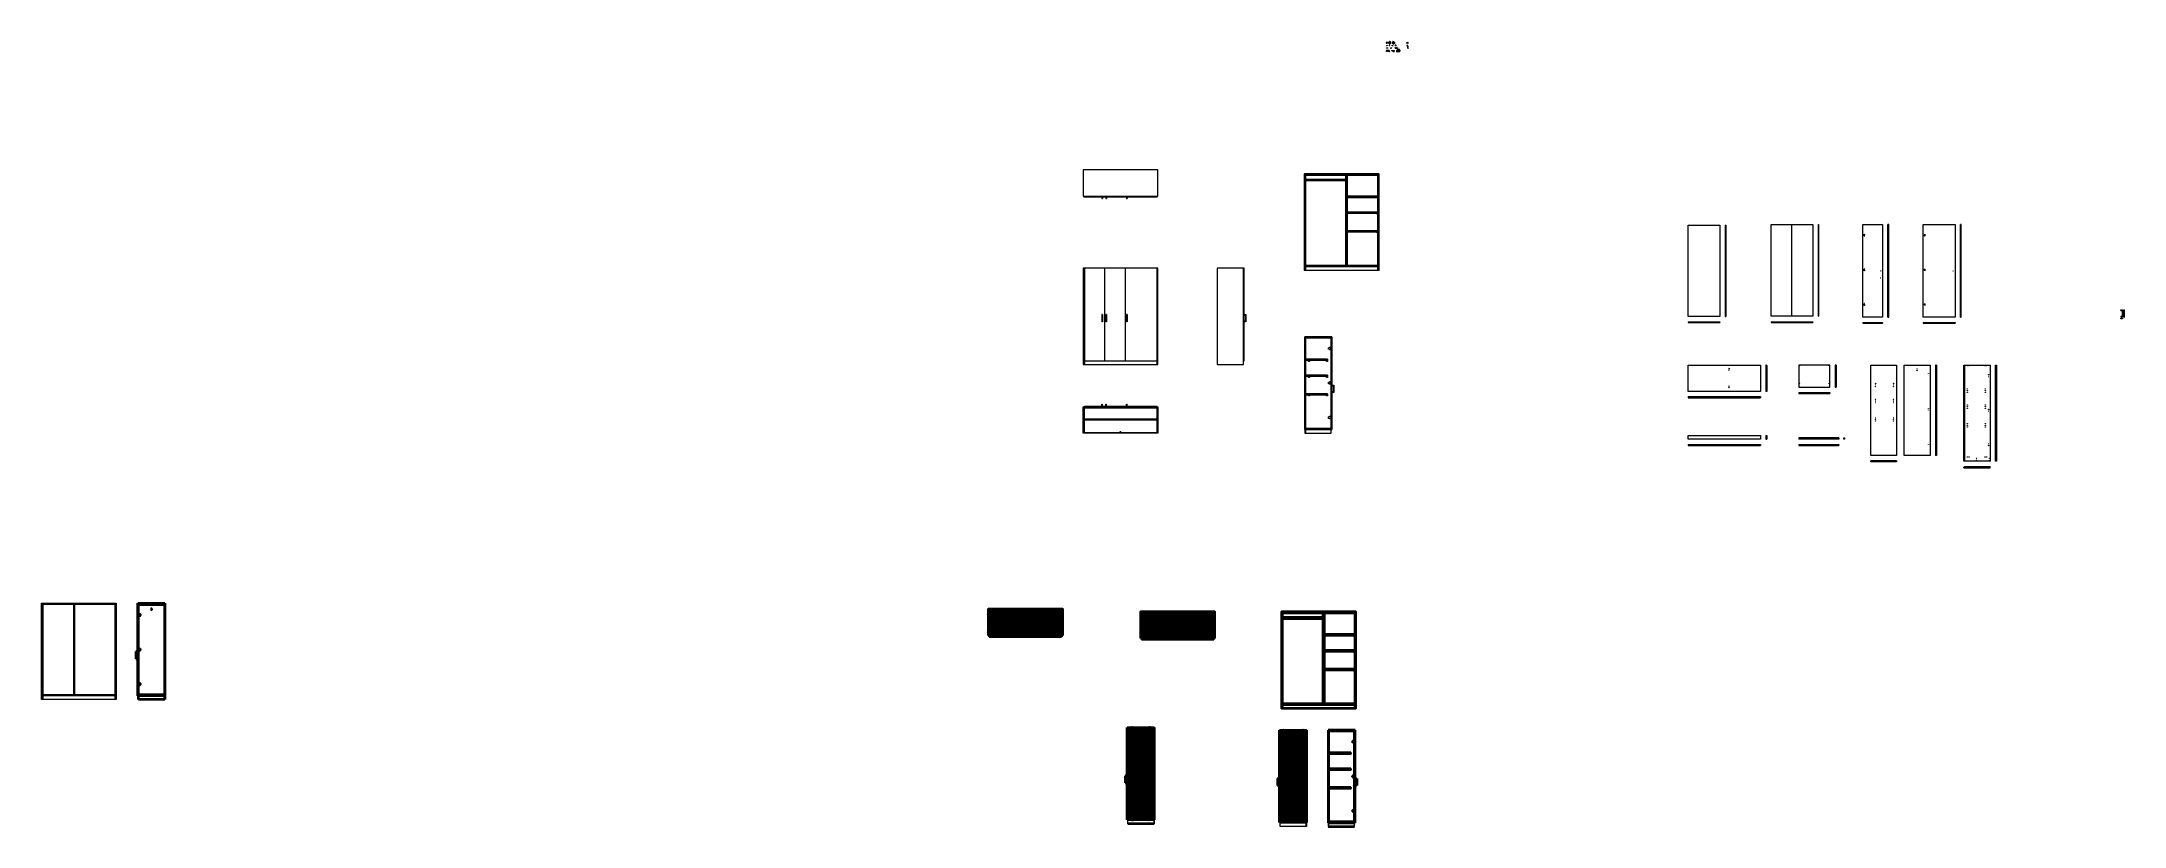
# Model space of a CAD drawing. Header units: millimetres. Extents: x -36975 to 2153, y -5493 to 9259.
import ezdxf

# ---------------------------------------------------------------- set-up
doc = ezdxf.new("R2010")
doc.units = ezdxf.units.MM
doc.linetypes.add('DASHED', pattern=[0.75, 0.5, -0.25])
for name, color, linetype, lineweight in [('A-DETL-MCUT', 255, 'Continuous', 35), ('A-ELEV-MBE', 7, 'Continuous', 18), ('A-ELEV-MBE1', 7, 'Continuous', 18), ('A-SECT-MCUT', 7, 'Continuous', 35), ('A-SECT-MCUT1', 7, 'Continuous', 35)]:
    doc.layers.add(name, color=color, linetype=linetype, lineweight=lineweight)

msp = doc.modelspace()

# ---------------------------------------------------------------- hatches: boundary and pattern name
at = {"layer": 'A-DETL-MCUT', "lineweight": 13, "true_color": 0x636466}
h = msp.add_hatch(dxfattribs=at)
h.set_pattern_fill('ANSI31', color=251, scale=4)
h.paths.add_polyline_path([(-16312, -1532), (-16327, -1532), (-16327, -1524), (-16312, -1524), (-16312, -1481), (-16312, -1471), (-16322, -1471), (-16322, -1461), (-16332, -1461), (-16332, -1956), (-16312, -1956), (-16312, -1864), (-16327, -1864), (-16327, -1856), (-16312, -1856)])
h.paths.add_polyline_path([(-14952, -1481), (-14952, -1471), (-16312, -1471), (-16312, -1481), (-16312, -1524), (-16297, -1524), (-16297, -1532), (-16312, -1532), (-16312, -1856), (-16297, -1856), (-16297, -1864), (-16312, -1864), (-16312, -1956), (-14952, -1956)])
h.paths.add_polyline_path([(-14942, -1461), (-16322, -1461), (-16322, -1471), (-16312, -1471), (-14947, -1471), (-14942, -1471)])
h.paths.add_polyline_path([(-15939, -1956), (-16312, -1956), (-16312, -1971), (-15939, -1971)])
h.paths.add_polyline_path([(-14952, -1956), (-15547, -1956), (-15547, -1971), (-14952, -1971)])
h.paths.add_polyline_path([(-15551, -1956), (-15934, -1956), (-15934, -1971), (-15551, -1971)])
h.paths.add_polyline_path([(-14932, -1461), (-14942, -1461), (-14942, -1471), (-14947, -1471), (-14952, -1471), (-14952, -1481), (-14952, -1956), (-14932, -1956)])
h = msp.add_hatch(dxfattribs=at)
h.set_pattern_fill('ANSI31', color=251)
h.paths.add_polyline_path([(-16083, -4176), (-16090, -4176), (-16090, -4176), (-16083, -4176), (-16083, -4067), (-16090, -4067), (-16090, -4067), (-16083, -4067), (-16083, -3959), (-16090, -3959), (-16090, -3958), (-16083, -3958), (-16083, -3850), (-16090, -3850), (-16090, -3849), (-16083, -3849), (-16083, -3741), (-16090, -3741), (-16090, -3741), (-16083, -3741), (-16083, -3652), (-16135, -3652), (-16135, -3667), (-16143, -3667), (-16143, -3652), (-16167, -3652), (-16167, -3652), (-16167, -3662), (-16166, -3662), (-16165, -3667), (-16167, -3667), (-16167, -3682), (-16172, -3682), (-16172, -3679), (-16173, -3679), (-16173, -3674), (-16172, -3674), (-16172, -3672), (-16173, -3672), (-16173, -3667), (-16172, -3667), (-16172, -3664), (-16173, -3664), (-16173, -3660), (-16172, -3660), (-16172, -3657), (-16173, -3657), (-16173, -3650), (-16166, -3650), (-16166, -3636), (-16173, -3636), (-16465, -3633), (-16468, -3636), (-16468, -3652), (-16473, -3653), (-16474, -3652), (-16497, -3652), (-16497, -3667), (-16505, -3667), (-16505, -3652), (-16568, -3652), (-16568, -5352), (-16505, -5352), (-16505, -5337), (-16497, -5337), (-16497, -5352), (-16474, -5352), (-16474, -5352), (-16474, -5342), (-16475, -5342), (-16476, -5337), (-16474, -5337), (-16474, -5322), (-16469, -5322), (-16469, -5325), (-16468, -5326), (-16468, -5330), (-16469, -5330), (-16469, -5333), (-16468, -5333), (-16468, -5338), (-16469, -5338), (-16469, -5340), (-16468, -5340), (-16468, -5345), (-16469, -5345), (-16469, -5347), (-16468, -5347), (-16468, -5354), (-16475, -5354), (-16475, -5368), (-16468, -5368), (-16176, -5371), (-16173, -5368), (-16173, -5352), (-16167, -5352), (-16167, -5352), (-16143, -5352), (-16143, -5337), (-16135, -5337), (-16135, -5352), (-16083, -5352), (-16083, -5264), (-16090, -5264), (-16090, -5263), (-16083, -5263), (-16083, -5155), (-16090, -5155), (-16090, -5154), (-16083, -5154), (-16083, -5046), (-16090, -5046), (-16090, -5046), (-16083, -5046), (-16083, -4937), (-16090, -4937), (-16090, -4937), (-16083, -4937), (-16083, -4829), (-16090, -4829), (-16090, -4828), (-16083, -4828), (-16083, -4720), (-16090, -4720), (-16090, -4719), (-16083, -4719), (-16083, -4611), (-16090, -4611), (-16090, -4611), (-16083, -4611), (-16083, -4502), (-16090, -4502), (-16090, -4502), (-16083, -4502), (-16083, -4394), (-16090, -4394), (-16090, -4393), (-16083, -4393), (-16083, -4285), (-16090, -4285), (-16090, -4284), (-16083, -4284)])
h.paths.add_polyline_path([(-16130, -4295, -1), (-16135, -4295, -1)], flags=16)
h.paths.add_polyline_path([(-16130, -4325, -1), (-16135, -4325, -1)], flags=16)
h.paths.add_polyline_path([(-16130, -4058, -1), (-16135, -4058, -1)], flags=16)
h.paths.add_polyline_path([(-16130, -4358, -1), (-16135, -4358, -1)], flags=16)
h.paths.add_polyline_path([(-16473, -4295, -1), (-16468, -4295, -1)], flags=16)
h.paths.add_polyline_path([(-16130, -4025, -1), (-16135, -4025, -1)], flags=16)
h.paths.add_polyline_path([(-16473, -4325, -1), (-16468, -4325, -1)], flags=16)
h.paths.add_polyline_path([(-16130, -3995, -1), (-16135, -3995, -1)], flags=16)
h.paths.add_polyline_path([(-16473, -4058, -1), (-16468, -4058, -1)], flags=16)
h.paths.add_polyline_path([(-16473, -4358, -1), (-16468, -4358, -1)], flags=16)
h.paths.add_polyline_path([(-16473, -4025, -1), (-16468, -4025, -1)], flags=16)
h.paths.add_polyline_path([(-16473, -3995, -1), (-16468, -3995, -1)], flags=16)
h.paths.add_polyline_path([(-16130, -4645, -1), (-16135, -4645, -1)], flags=16)
h.paths.add_polyline_path([(-16468, -4645, -1), (-16473, -4645, -1)], flags=16)
h.paths.add_polyline_path([(-16130, -4675, -1), (-16135, -4675, -1)], flags=16)
h.paths.add_polyline_path([(-16468, -4675, -1), (-16473, -4675, -1)], flags=16)
h.paths.add_polyline_path([(-16130, -4708, -1), (-16135, -4708, -1)], flags=16)
h.paths.add_polyline_path([(-16468, -4708, -1), (-16473, -4708, -1)], flags=16)
h.paths.add_polyline_path([(-16172, -5322), (-16167, -5322), (-16167, -5349), (-16172, -5350)], flags=16)
at = {"layer": 'A-SECT-MCUT', "lineweight": 13, "true_color": 0x636466}
h = msp.add_hatch(dxfattribs=at)
h.set_pattern_fill('ANSI31', color=251, scale=2.5)
h.paths.add_polyline_path([(-13231, 6771), (-13251, 6771), (-13251, 4961), (-13231, 4961)])
h.paths.add_polyline_path([(-11871, 6771), (-13231, 6771), (-13231, 6751), (-11871, 6751)])
h.paths.add_polyline_path([(-11851, 6771), (-11871, 6771), (-11871, 6751), (-11871, 4961), (-11851, 4961)])
h.paths.add_polyline_path([(-11871, 6351), (-12451, 6351), (-12451, 6331), (-11871, 6331)])
h.paths.add_polyline_path([(-11871, 6051), (-12451, 6051), (-12451, 6031), (-11871, 6031)])
h.paths.add_polyline_path([(-11871, 5701), (-12451, 5701), (-12451, 5681), (-11871, 5681)])
h.paths.add_polyline_path([(-11871, 5051), (-13231, 5051), (-13231, 5031), (-11871, 5031)])
h.paths.add_polyline_path([(-12451, 6751), (-12471, 6751), (-12471, 5051), (-12451, 5051)])
h = msp.add_hatch(dxfattribs=at)
h.set_pattern_fill('ANSI31', color=251, scale=2.5)
h.paths.add_polyline_path([(-12817, 3289), (-13234, 3289), (-13234, 3269), (-12817, 3269)])
h.paths.add_polyline_path([(-12817, 2989), (-13234, 2989), (-13234, 2969), (-12817, 2969)])
h.paths.add_polyline_path([(-12817, 2639), (-13234, 2639), (-13234, 2619), (-12817, 2619)])
h.paths.add_polyline_path([(-12734, 3709), (-12749, 3709), (-12749, 1969), (-12734, 1969)])
h.paths.add_polyline_path([(-13234, 3689), (-13234, 3699), (-13244, 3699), (-13244, 1979), (-13234, 1979)])
h.paths.add_polyline_path([(-12749, 3709), (-13244, 3709), (-13244, 3699), (-13234, 3699), (-13234, 3689), (-12749, 3689)])
h.paths.add_polyline_path([(-12749, 1989), (-13234, 1989), (-13234, 1979), (-13244, 1979), (-13244, 1969), (-12749, 1969)])
h = msp.add_hatch(dxfattribs=at)
h.set_pattern_fill('ANSI31', color=251)
h.paths.add_polyline_path([(-17793, -1412), (-19183, -1412), (-19183, -1422), (-19173, -1422), (-19173, -1432), (-19173, -1474), (-19158, -1474), (-19158, -1482), (-19173, -1482), (-19173, -1506), (-19173, -1506), (-19143, -1506), (-19143, -1511), (-19173, -1511), (-19173, -1511), (-19173, -1806), (-19158, -1806), (-19158, -1814), (-19173, -1814), (-19173, -1838), (-19173, -1838), (-19143, -1838), (-19143, -1843), (-19173, -1843), (-19173, -1843), (-19173, -1907), (-17793, -1907)])
h.paths.add_polyline_path([(-19173, -1511), (-19175, -1512), (-19189, -1512), (-19193, -1516), (-19193, -1833), (-19189, -1837), (-19175, -1837), (-19173, -1838), (-19173, -1814), (-19188, -1814), (-19188, -1806), (-19173, -1806)])
h.paths.add_polyline_path([(-19173, -1432), (-19173, -1422), (-19183, -1422), (-19183, -1412), (-19193, -1412), (-19193, -1501), (-19189, -1505), (-19175, -1505), (-19173, -1506), (-19173, -1482), (-19188, -1482), (-19188, -1474), (-19173, -1474)])
h.paths.add_polyline_path([(-19173, -1843), (-19175, -1844), (-19189, -1844), (-19193, -1848), (-19193, -1907), (-19173, -1907)])
h.paths.add_polyline_path([(-18800, -1907), (-19173, -1907), (-19173, -1922), (-18800, -1922)])
h.paths.add_polyline_path([(-18412, -1907), (-18795, -1907), (-18795, -1922), (-18412, -1922)])
h.paths.add_polyline_path([(-17813, -1907), (-18408, -1907), (-18408, -1922), (-17813, -1922)])
h = msp.add_hatch(dxfattribs=at)
h.set_pattern_fill('ANSI31', color=251)
h.paths.add_polyline_path([(-12303, -1461), (-13663, -1461), (-13663, -1481), (-12303, -1481)])
h.paths.add_polyline_path([(-12883, -1481), (-12903, -1481), (-12903, -1556), (-12897, -1556), (-12896, -1557), (-12896, -1560), (-12897, -1561), (-12903, -1561), (-12903, -1586), (-12897, -1586), (-12896, -1587), (-12896, -1590), (-12897, -1591), (-12903, -1591), (-12903, -1596), (-12903, -3181), (-12883, -3181)])
h.paths.add_polyline_path([(-12283, -1461), (-12303, -1461), (-12303, -1481), (-12303, -2211), (-12294, -2211, -0.384664), (-12290, -2215), (-12290, -2215, -0.341781), (-12294, -2218), (-12303, -2218), (-12303, -2222), (-12303, -3271), (-12283, -3271)])
h.paths.add_polyline_path([(-12907, -1567), (-13659, -1567), (-13659, -1592), (-13644, -1592), (-12922, -1592), (-12907, -1592)])
h.paths.add_polyline_path([(-13663, -1461), (-13683, -1461), (-13683, -3271), (-13663, -3271), (-13663, -1591), (-13669, -1591), (-13671, -1590), (-13671, -1587), (-13669, -1586), (-13663, -1586), (-13663, -1561), (-13669, -1561), (-13671, -1560), (-13671, -1557), (-13669, -1556), (-13663, -1556), (-13663, -1551)])
h.paths.add_polyline_path([(-12303, -1881), (-12883, -1881), (-12883, -1901), (-12303, -1901)])
h.paths.add_polyline_path([(-12303, -2181), (-12883, -2181), (-12883, -2201), (-12321, -2201), (-12321, -2194), (-12316, -2194), (-12316, -2201), (-12303, -2201)])
h.paths.add_polyline_path([(-12303, -2531), (-12883, -2531), (-12883, -2551), (-12303, -2551)])
h.paths.add_polyline_path([(-12303, -3181), (-13663, -3181), (-13663, -3201), (-12303, -3201)])
h = msp.add_hatch(dxfattribs=at)
h.set_pattern_fill('ANSI31', color=251)
h.paths.add_polyline_path([(-16505, -3637), (-16497, -3637), (-16497, -3652), (-16474, -3652), (-16475, -3650), (-16475, -3636), (-16479, -3632), (-16568, -3632), (-16568, -3652), (-16505, -3652)])
h.paths.add_polyline_path([(-16173, -3636), (-16177, -3632), (-16464, -3632), (-16468, -3636), (-16468, -3650), (-16469, -3652), (-16172, -3652), (-16173, -3650)])
h.paths.add_polyline_path([(-16083, -3642), (-16073, -3642), (-16073, -3640), (-16073, -3632), (-16162, -3632), (-16166, -3636), (-16166, -3650), (-16167, -3652), (-16143, -3652), (-16143, -3637), (-16135, -3637), (-16135, -3652), (-16083, -3652), (-16083, -3645), (-16090, -3645), (-16090, -3644), (-16083, -3644)])
h.paths.add_polyline_path([(-16073, -3645), (-16083, -3645), (-16083, -3652), (-16083, -3741), (-16073, -3741), (-16073, -3736)])
h.paths.add_polyline_path([(-16568, -3632), (-16583, -3632), (-16583, -5372), (-16568, -5372)])
h.paths.add_polyline_path([(-16073, -3741), (-16083, -3741), (-16083, -3849), (-16073, -3849), (-16073, -3845)])
h.paths.add_polyline_path([(-16073, -3850), (-16083, -3850), (-16083, -3958), (-16073, -3958), (-16073, -3953)])
h.paths.add_polyline_path([(-16073, -3959), (-16083, -3959), (-16083, -4067), (-16073, -4067), (-16073, -4062)])
h.paths.add_polyline_path([(-16073, -4067), (-16083, -4067), (-16083, -4176), (-16073, -4176), (-16073, -4171)])
h.paths.add_polyline_path([(-16073, -4176), (-16083, -4176), (-16083, -4284), (-16073, -4284), (-16073, -4280)])
h.paths.add_polyline_path([(-16073, -4285), (-16083, -4285), (-16083, -4393), (-16073, -4393), (-16073, -4388)])
h.paths.add_polyline_path([(-16073, -4394), (-16083, -4394), (-16083, -4502), (-16073, -4502), (-16073, -4497)])
h.paths.add_polyline_path([(-16073, -4502), (-16083, -4502), (-16083, -4611), (-16073, -4611), (-16073, -4606)])
h.paths.add_polyline_path([(-16073, -4611), (-16083, -4611), (-16083, -4719), (-16073, -4719), (-16073, -4715)])
h.paths.add_polyline_path([(-16073, -4720), (-16083, -4720), (-16083, -4828), (-16073, -4828), (-16073, -4823)])
h.paths.add_polyline_path([(-16073, -4829), (-16083, -4829), (-16083, -4937), (-16073, -4937), (-16073, -4932)])
h.paths.add_polyline_path([(-16073, -4937), (-16083, -4937), (-16083, -5046), (-16073, -5046)])
h.paths.add_polyline_path([(-16073, -5046), (-16083, -5046), (-16083, -5154), (-16073, -5154), (-16073, -5150)])
h.paths.add_polyline_path([(-16073, -5155), (-16083, -5155), (-16083, -5263), (-16073, -5263), (-16073, -5258)])
h.paths.add_polyline_path([(-16073, -5264), (-16083, -5264), (-16083, -5359), (-16073, -5359), (-16073, -5354)])
h.paths.add_polyline_path([(-16083, -5359), (-16090, -5359), (-16090, -5359), (-16083, -5359), (-16083, -5352), (-16135, -5352), (-16135, -5367), (-16143, -5367), (-16143, -5352), (-16167, -5352), (-16166, -5354), (-16166, -5368), (-16162, -5372), (-16073, -5372), (-16073, -5362), (-16083, -5362)])
h.paths.add_polyline_path([(-16173, -5354), (-16172, -5352), (-16469, -5352), (-16468, -5354), (-16468, -5368), (-16464, -5372), (-16177, -5372), (-16173, -5368)])
h.paths.add_polyline_path([(-16505, -5352), (-16568, -5352), (-16568, -5372), (-16479, -5372), (-16475, -5368), (-16475, -5354), (-16474, -5352), (-16497, -5352), (-16497, -5367), (-16505, -5367)])
h = msp.add_hatch(dxfattribs=at)
h.set_pattern_fill('ANSI31', color=251, scale=4)
h.paths.add_polyline_path([(-13222, -4443), (-13229, -4443), (-13229, -4443), (-13222, -4443), (-13222, -4334), (-13229, -4334), (-13229, -4334), (-13222, -4334), (-13222, -4226), (-13229, -4226), (-13229, -4225), (-13222, -4225), (-13222, -4117), (-13229, -4117), (-13229, -4117), (-13222, -4117), (-13222, -4008), (-13229, -4008), (-13229, -4008), (-13222, -4008), (-13222, -3899), (-13229, -3899), (-13229, -3899), (-13222, -3899), (-13222, -3791), (-13229, -3791), (-13229, -3790), (-13222, -3790), (-13222, -3702), (-13274, -3702), (-13274, -3717), (-13282, -3717), (-13282, -3702), (-13306, -3702), (-13636, -3702), (-13636, -3717), (-13644, -3717), (-13644, -3702), (-13707, -3702), (-13707, -5402), (-13644, -5402), (-13644, -5387), (-13636, -5387), (-13636, -5402), (-13613, -5402), (-13282, -5402), (-13282, -5387), (-13274, -5387), (-13274, -5402), (-13222, -5402)])
h.paths.add_polyline_path([(-13269, -4757, -1), (-13274, -4757, -1)], flags=16)
h.paths.add_polyline_path([(-13269, -4725, -1), (-13274, -4725, -1)], flags=16)
h.paths.add_polyline_path([(-13269, -4695, -1), (-13274, -4695, -1)], flags=16)
h.paths.add_polyline_path([(-13612, -4757, -1), (-13607, -4757, -1)], flags=16)
h.paths.add_polyline_path([(-13612, -4725, -1), (-13607, -4725, -1)], flags=16)
h.paths.add_polyline_path([(-13612, -4695, -1), (-13607, -4695, -1)], flags=16)
h.paths.add_polyline_path([(-13269, -4407, -1), (-13274, -4407, -1)], flags=16)
h.paths.add_polyline_path([(-13269, -4375, -1), (-13274, -4375, -1)], flags=16)
h.paths.add_polyline_path([(-13612, -4407, -1), (-13607, -4407, -1)], flags=16)
h.paths.add_polyline_path([(-13269, -4345, -1), (-13274, -4345, -1)], flags=16)
h.paths.add_polyline_path([(-13612, -4375, -1), (-13607, -4375, -1)], flags=16)
h.paths.add_polyline_path([(-13612, -4345, -1), (-13607, -4345, -1)], flags=16)
h.paths.add_polyline_path([(-13269, -4107, -1), (-13274, -4107, -1)], flags=16)
h.paths.add_polyline_path([(-13269, -4075, -1), (-13274, -4075, -1)], flags=16)
h.paths.add_polyline_path([(-13612, -4107, -1), (-13607, -4107, -1)], flags=16)
h.paths.add_polyline_path([(-13269, -4045, -1), (-13274, -4045, -1)], flags=16)
h.paths.add_polyline_path([(-13612, -4075, -1), (-13607, -4075, -1)], flags=16)
h.paths.add_polyline_path([(-13612, -4045, -1), (-13607, -4045, -1)], flags=16)
h.paths.add_polyline_path([(-13312, -3682), (-13610, -3682), (-13610, -3702), (-13312, -3702)])
h.paths.add_polyline_path([(-13222, -3692), (-13212, -3692), (-13212, -3689), (-13212, -3682), (-13312, -3682), (-13312, -3702), (-13306, -3702), (-13282, -3702), (-13282, -3687), (-13274, -3687), (-13274, -3702), (-13222, -3702), (-13222, -3694), (-13229, -3694), (-13229, -3694), (-13222, -3694)])
h.paths.add_polyline_path([(-13610, -3682), (-13707, -3682), (-13707, -3702), (-13644, -3702), (-13644, -3687), (-13636, -3687), (-13636, -3702), (-13610, -3702)])
h.paths.add_polyline_path([(-13212, -3694), (-13222, -3694), (-13222, -3702), (-13222, -3790), (-13212, -3790)])
h.paths.add_polyline_path([(-13212, -3791), (-13222, -3791), (-13222, -3899), (-13212, -3899), (-13212, -3894)])
h.paths.add_polyline_path([(-13212, -3899), (-13222, -3899), (-13222, -4008), (-13212, -4008)])
h.paths.add_polyline_path([(-13212, -4008), (-13222, -4008), (-13222, -4117), (-13212, -4117)])
h.paths.add_polyline_path([(-13212, -4117), (-13222, -4117), (-13222, -4225), (-13212, -4225), (-13212, -4220)])
h.paths.add_polyline_path([(-13212, -4226), (-13222, -4226), (-13222, -4334), (-13212, -4334), (-13212, -4329)])
h.paths.add_polyline_path([(-13212, -4334), (-13222, -4334), (-13222, -4443), (-13212, -4443)])
h.paths.add_polyline_path([(-13212, -5412), (-13222, -5412), (-13222, -5313), (-13212, -5313)])
h.paths.add_polyline_path([(-13212, -4443), (-13222, -4443), (-13222, -5313), (-13212, -5313)])
h.paths.add_polyline_path([(-13707, -3682), (-13722, -3682), (-13722, -5422), (-13707, -5422)])
h.paths.add_polyline_path([(-13613, -5402), (-13636, -5402), (-13636, -5417), (-13644, -5417), (-13644, -5402), (-13707, -5402), (-13707, -5422), (-13212, -5422), (-13212, -5412), (-13222, -5412), (-13222, -5402), (-13274, -5402), (-13274, -5417), (-13282, -5417), (-13282, -5402)])
h = msp.add_hatch(dxfattribs=at)
h.set_pattern_fill('ANSI31', color=251)
h.paths.add_polyline_path([(-12313, -3683), (-12808, -3683), (-12808, -3693), (-12798, -3693), (-12798, -3703), (-12313, -3703)])
h.paths.add_polyline_path([(-12381, -4103), (-12798, -4103), (-12798, -4123), (-12381, -4123)])
h.paths.add_polyline_path([(-12381, -4403), (-12798, -4403), (-12798, -4423), (-12381, -4423)])
h.paths.add_polyline_path([(-12381, -4753), (-12798, -4753), (-12798, -4773), (-12381, -4773)])
h.paths.add_polyline_path([(-12313, -5403), (-12798, -5403), (-12798, -5413), (-12808, -5413), (-12808, -5423), (-12313, -5423)])
h.paths.add_polyline_path([(-12798, -3703), (-12798, -3693), (-12808, -3693), (-12808, -5413), (-12798, -5413), (-12798, -5403)])
edge = h.paths.add_edge_path()
edge.add_line((-12298, -3683), (-12313, -3683))
edge.add_line((-12313, -3683), (-12313, -3703))
edge.add_line((-12313, -3703), (-12313, -5423))
edge.add_line((-12313, -5423), (-12298, -5423))
edge.add_line((-12298, -5423), (-12298, -4728))
edge.add_arc((-12293, -4722), 7.53, 177.0972, 227.9542, ccw=False)
edge.add_line((-12301, -4722), (-12299, -4722))
edge.add_line((-12299, -4722), (-12300, -4720))
edge.add_arc((-12293, -4722), 7.53, 132.0458, 163.4494, ccw=False)
edge.add_line((-12298, -4717), (-12298, -4602))
edge.add_arc((-12293, -4597), 7.53, 177.0972, 227.9542, ccw=False)
edge.add_line((-12301, -4596), (-12299, -4596))
edge.add_line((-12299, -4596), (-12300, -4595))
edge.add_arc((-12293, -4597), 7.53, 132.0458, 163.4494, ccw=False)
edge.add_line((-12298, -4591), (-12298, -3683))
h.paths.add_polyline_path([(-12264, -4592), (-12298, -4592), (-12298, -4595), (-12292, -4595), (-12289, -4597), (-12292, -4598), (-12278, -4598), (-12298, -4598), (-12298, -4601), (-12298, -4602), (-12271, -4602), (-12271, -4717), (-12298, -4717), (-12298, -4721), (-12292, -4721), (-12289, -4722), (-12292, -4723), (-12278, -4723), (-12298, -4723), (-12298, -4727), (-12264, -4727)])
h = msp.add_hatch(dxfattribs=at)
h.set_pattern_fill('ANSI31', color=251)
h.paths.add_polyline_path([(-16073, -5359), (-16083, -5359), (-16083, -5362), (-16073, -5362)])

# ---------------------------------------------------------------- linework, layer by layer
msp.add_line((-12903, -1551), (-12903, -1596))
msp.add_line((-12903, -1551), (-12903, -1596))
at = {"layer": 'A-DETL-MCUT'}
for points in [[(-16497, -3637), (-16505, -3637), (-16505, -3667), (-16497, -3667)], [(-16135, -3637), (-16143, -3637), (-16143, -3667), (-16135, -3667)], [(-13636, -3687), (-13644, -3687), (-13644, -3717), (-13636, -3717)], [(-13274, -3687), (-13282, -3687), (-13282, -3717), (-13274, -3717)], [(-16497, -5367), (-16505, -5367), (-16505, -5337), (-16497, -5337)], [(-13636, -5417), (-13644, -5417), (-13644, -5387), (-13636, -5387)], [(-13274, -5417), (-13282, -5417), (-13282, -5387), (-13274, -5387)]]:
    msp.add_lwpolyline(points, close=True, dxfattribs=at)
for centre in [(-16470, -3995), (-16470, -4025), (-16470, -4058), (-16470, -4295), (-16133, -3995), (-16133, -4025), (-16133, -4058), (-16133, -4295), (-13609, -4045), (-13609, -4075), (-13609, -4107), (-13272, -4045), (-13272, -4075), (-13272, -4107), (-16470, -4325), (-16470, -4358), (-16470, -4645), (-16470, -4675), (-16133, -4325), (-16133, -4358), (-16133, -4645), (-16133, -4675), (-13609, -4345), (-13609, -4375), (-13609, -4407), (-13609, -4695), (-13272, -4345), (-13272, -4375), (-13272, -4407), (-13272, -4695), (-16470, -4708), (-16133, -4708), (-13609, -4725), (-13609, -4757), (-13272, -4725), (-13272, -4757)]:
    msp.add_circle(centre, 2.41, dxfattribs=at)
at = {"layer": 'A-ELEV-MBE', "lineweight": 13}
for p, q in [((-13231, 6681), (-13231, 6636)), ((-12471, 6665), (-13231, 6665)), ((-12471, 6681), (-12471, 6636)), ((-12471, 6640), (-13231, 6640)), ((-12451, 6310), (-12446, 6310)), ((-12446, 6315), (-12430, 6331)), ((-12446, 6315), (-12446, 6310)), ((-11876, 6315), (-11892, 6331)), ((-11876, 6315), (-11876, 6310)), ((-11871, 6310), (-11876, 6310)), ((-12451, 6010), (-12446, 6010)), ((-12446, 6015), (-12430, 6031)), ((-12446, 6015), (-12446, 6010)), ((-11876, 6015), (-11892, 6031)), ((-11876, 6015), (-11876, 6010)), ((-11871, 6010), (-11876, 6010)), ((-12451, 5660), (-12446, 5660)), ((-12446, 5665), (-12430, 5681)), ((-12446, 5665), (-12446, 5660)), ((-11876, 5665), (-11892, 5681)), ((-11876, 5665), (-11876, 5660)), ((-11871, 5660), (-11876, 5660)), ((-12796, 3476), (-12796, 3503)), ((-12783, 3503), (-12796, 3503)), ((-12783, 3476), (-12796, 3476)), ((-12765, 3512), (-12783, 3512)), ((-12783, 3503), (-12783, 3512)), ((-12783, 3476), (-12783, 3467)), ((-12765, 3467), (-12783, 3467)), ((-12765, 3467), (-12783, 3467)), ((-12765, 3503), (-12765, 3512)), ((-12765, 3503), (-12749, 3503)), ((-12765, 3476), (-12765, 3467)), ((-12765, 3476), (-12749, 3476)), ((-12796, 2826), (-12796, 2853)), ((-12783, 2853), (-12796, 2853)), ((-12783, 2826), (-12796, 2826)), ((-12765, 2862), (-12783, 2862)), ((-12783, 2853), (-12783, 2862)), ((-12783, 2826), (-12783, 2817)), ((-12765, 2817), (-12783, 2817)), ((-12765, 2817), (-12783, 2817)), ((-12765, 2853), (-12765, 2862)), ((-12765, 2853), (-12749, 2853)), ((-12765, 2826), (-12765, 2817)), ((-12765, 2826), (-12749, 2826)), ((-12749, 2862), (-12749, 2862)), ((-12734, 2800), (-12700, 2800)), ((-12734, 2790), (-12707, 2790)), ((-12700, 2800), (-12707, 2790)), ((-12707, 2790), (-12707, 2674)), ((-12700, 2800), (-12700, 2664)), ((-12707, 2674), (-12734, 2674)), ((-12700, 2664), (-12734, 2664)), ((-12707, 2674), (-12700, 2664)), ((-13244, 1969), (-13244, 1899)), ((-13234, 1969), (-13234, 1899)), ((-12796, 2176), (-12796, 2203)), ((-12783, 2203), (-12796, 2203)), ((-12783, 2176), (-12796, 2176)), ((-12765, 2212), (-12783, 2212)), ((-12783, 2203), (-12783, 2212)), ((-12783, 2176), (-12783, 2167)), ((-12765, 2167), (-12783, 2167)), ((-12765, 2167), (-12783, 2167)), ((-12765, 2203), (-12765, 2212)), ((-12765, 2203), (-12749, 2203)), ((-12765, 2176), (-12765, 2167)), ((-12765, 2176), (-12749, 2176)), ((-12749, 2212), (-12749, 2212)), ((-12749, 1899), (-12749, 1969)), ((-13244, 1899), (-12749, 1899))]:
    msp.add_line(p, q, dxfattribs=at)
at = {"layer": 'A-ELEV-MBE'}
for p, q in [((-17396, 6356), (-17396, 6341)), ((-17055, 6341), (-17055, 6307)), ((-17055, 6307), (-17043, 6307)), ((-17043, 6341), (-17043, 6307)), ((-17011, 6341), (-17011, 6356)), ((-16979, 6341), (-16979, 6307)), ((-16979, 6307), (-16967, 6307)), ((-16967, 6341), (-16967, 6307)), ((-16622, 6341), (-16622, 6356)), ((-16592, 6341), (-16592, 6307)), ((-16592, 6307), (-16580, 6307)), ((-16580, 6341), (-16580, 6307)), ((-16017, 6356), (-16017, 6341)), ((-5344, 5810), (-5344, 4090)), ((-5344, 5810), (-5334, 5810)), ((-5334, 5810), (-5334, 4090)), ((-4092, 4100), (-4092, 5820)), ((-3602, 5820), (-3602, 4100)), ((-3602, 5820), (-3592, 5820)), ((-3592, 5820), (-3592, 4100)), ((-2738, 5629), (-2733, 5629)), ((-2738, 5611), (-2733, 5611)), ((-2273, 5820), (-2288, 5820)), ((-2288, 4080), (-2288, 5820)), ((-2273, 4080), (-2273, 5820)), ((-1602, 5629), (-1597, 5629)), ((-1602, 5611), (-1597, 5611)), ((-913, 5820), (-928, 5820)), ((-928, 4080), (-928, 5820)), ((-913, 4080), (-913, 5820)), ((-17386, 4998), (-17386, 3258)), ((-17009, 4998), (-17009, 3258)), ((-16622, 4998), (-16622, 3258)), ((-16026, 4998), (-16026, 3258)), ((-14398, 4998), (-14893, 4998)), ((-14893, 4998), (-14893, 3188)), ((-14398, 3188), (-14398, 4998)), ((-14383, 4998), (-14398, 4998)), ((-14383, 3258), (-14383, 4998)), ((-13231, 4961), (-11871, 4961)), ((-2738, 4979), (-2733, 4979)), ((-2738, 4961), (-2733, 4961)), ((-1602, 4979), (-1597, 4979)), ((-1602, 4961), (-1597, 4961)), ((-2738, 4329), (-2733, 4329)), ((-2738, 4311), (-2733, 4311)), ((-1602, 4329), (-1597, 4329)), ((-1602, 4311), (-1597, 4311)), ((-17043, 4128), (-17055, 4128)), ((-17055, 4128), (-17055, 3993)), ((-17043, 3993), (-17055, 3993)), ((-17043, 4128), (-17043, 3993)), ((-16967, 4128), (-16979, 4128)), ((-16979, 4128), (-16979, 3993)), ((-16967, 3993), (-16979, 3993)), ((-16967, 4128), (-16967, 3993)), ((-16580, 4128), (-16592, 4128)), ((-16592, 4128), (-16592, 3993)), ((-16580, 3993), (-16592, 3993)), ((-16580, 4128), (-16580, 3993)), ((-14383, 4128), (-14349, 4128)), ((-14383, 4118), (-14356, 4118)), ((-14356, 4003), (-14383, 4003)), ((-14349, 3993), (-14383, 3993)), ((-14349, 4128), (-14356, 4118)), ((-14356, 4118), (-14356, 4003)), ((-14356, 4003), (-14349, 3993)), ((-14349, 4128), (-14349, 3993)), ((-6044, 3990), (-5444, 3990)), ((-6044, 3990), (-6044, 3980)), ((-6044, 3980), (-5444, 3980)), ((-5444, 3990), (-5444, 3980)), ((-5344, 4090), (-5334, 4090)), ((-4482, 3990), (-3702, 3990)), ((-4482, 3990), (-4482, 3980)), ((-4482, 3980), (-3702, 3980)), ((-3702, 3990), (-3702, 3980)), ((-3602, 4100), (-3592, 4100)), ((-2761, 3980), (-2388, 3980)), ((-2761, 3980), (-2761, 3965)), ((-2761, 3965), (-2388, 3965)), ((-2388, 4170), (-2388, 4150)), ((-2388, 3980), (-2388, 3965)), ((-2288, 4080), (-2273, 4080)), ((-1624, 3980), (-1028, 3980)), ((-1624, 3980), (-1624, 3965)), ((-1624, 3965), (-1028, 3965)), ((-1028, 3980), (-1028, 3965)), ((-928, 4080), (-913, 4080)), ((2086, 4215), (2120, 4215)), ((2086, 4205), (2086, 4215)), ((2086, 4205), (2113, 4205)), ((2113, 4090), (2086, 4090)), ((2086, 4090), (2086, 4080)), ((2120, 4080), (2086, 4080)), ((2120, 4215), (2113, 4205)), ((2113, 4205), (2113, 4090)), ((2113, 4090), (2120, 4080)), ((2120, 4215), (2120, 4080)), ((2141, 4080), (2141, 4215)), ((2141, 4215), (2153, 4215)), ((2141, 4215), (2141, 4205)), ((2141, 4080), (2153, 4080)), ((2153, 4080), (2153, 4215)), ((-17386, 3258), (-16026, 3258)), ((-17386, 3258), (-17386, 3188)), ((-16026, 3258), (-16026, 3188)), ((-14893, 3188), (-14398, 3188)), ((-14398, 3258), (-14383, 3258)), ((-4684, 3170), (-6044, 3170)), ((-4574, 3180), (-4584, 3180)), ((-4584, 3180), (-4584, 2685)), ((-4574, 3170), (-4574, 3180)), ((-4564, 3170), (-4574, 3170)), ((-4564, 3170), (-4564, 2685)), ((-3283, 3180), (-3283, 2763)), ((-3263, 3180), (-3283, 3180)), ((-3263, 3180), (-3263, 2763)), ((-1398, 3180), (-1398, 1480)), ((-1378, 3180), (-1398, 3180)), ((-1378, 3180), (-1378, 1480)), ((-853, 3180), (-853, 1370)), ((-3283, 2763), (-3263, 2763)), ((-17386, 2394), (-17386, 2409)), ((-17055, 2409), (-17055, 2443)), ((-17055, 2443), (-17043, 2443)), ((-17043, 2409), (-17043, 2443)), ((-17011, 2409), (-17011, 2394)), ((-16979, 2409), (-16979, 2443)), ((-16979, 2443), (-16967, 2443)), ((-16967, 2409), (-16967, 2443)), ((-16622, 2409), (-16622, 2394)), ((-16592, 2409), (-16592, 2443)), ((-16592, 2443), (-16580, 2443)), ((-16580, 2409), (-16580, 2443)), ((-16026, 2394), (-16026, 2409)), ((-6044, 2585), (-4684, 2585)), ((-6044, 2585), (-6044, 2565)), ((-6044, 2565), (-4684, 2565)), ((-4684, 2585), (-4684, 2565)), ((-4564, 2685), (-4584, 2685)), ((-3963, 2663), (-3383, 2663)), ((-3963, 2663), (-3963, 2643)), ((-3963, 2643), (-3383, 2643)), ((-3383, 2663), (-3383, 2643)), ((-17386, 2167), (-16026, 2167)), ((-17386, 2147), (-16026, 2147)), ((-17396, 1899), (-17396, 1909)), ((-17396, 1909), (-17386, 1909)), ((-17386, 1909), (-17386, 1919)), ((-17386, 1909), (-16021, 1909)), ((-16714, 1928), (-16699, 1928)), ((-16714, 1909), (-16714, 1928)), ((-16714, 1909), (-16699, 1909)), ((-16699, 1909), (-16699, 1928)), ((-16026, 1909), (-16026, 1919)), ((-16016, 1909), (-16026, 1909)), ((-16016, 1899), (-16016, 1909)), ((-6044, 1686), (-4684, 1686)), ((-6044, 1686), (-6044, 1666)), ((-6044, 1666), (-4684, 1666)), ((-4684, 1686), (-4684, 1666)), ((-4584, 1856), (-4584, 1786)), ((-4584, 1856), (-4564, 1856)), ((-4584, 1786), (-4564, 1786)), ((-4564, 1856), (-4564, 1786)), ((-3211, 1809), (-3963, 1809)), ((-3963, 1809), (-3963, 1784)), ((-3211, 1784), (-3963, 1784)), ((-3963, 1684), (-3211, 1684)), ((-3963, 1684), (-3963, 1666)), ((-3963, 1666), (-3211, 1666)), ((-3211, 1809), (-3211, 1784)), ((-3211, 1684), (-3211, 1666)), ((-2127, 1380), (-2612, 1380)), ((-2612, 1360), (-2612, 1380)), ((-2127, 1360), (-2612, 1360)), ((-2127, 1380), (-2127, 1360)), ((-1378, 1480), (-1398, 1480)), ((-863, 1250), (-863, 1260)), ((-863, 1260), (-853, 1260)), ((-863, 1250), (-368, 1250)), ((-853, 1270), (-368, 1270)), ((-853, 1260), (-853, 1270)), ((-368, 1250), (-368, 1270)), ((-368, 1270), (-368, 1270)), ((-36965, -1299), (-36965, -3109)), ((-36955, -1309), (-35595, -1309)), ((-35595, -1319), (-36955, -1319)), ((-36375, -1319), (-36375, -3019)), ((-36375, -1319), (-36355, -1319)), ((-36355, -1319), (-36355, -3019)), ((-35585, -1299), (-35585, -3109)), ((-34659, -1309), (-34669, -1309)), ((-34669, -1309), (-34669, -1319)), ((-36955, -1739), (-36955, -1760)), ((-35595, -3019), (-36955, -3019)), ((-36955, -3029), (-35595, -3029)), ((-35595, -3039), (-36955, -3039)), ((-35595, -3109), (-36955, -3109)), ((-35595, -3099), (-35595, -3089)), ((-35585, -3109), (-35585, -3109)), ((-16617, -4541), (-16610, -4551)), ((-16610, -4667), (-16617, -4677)), ((-13756, -4591), (-13749, -4601)), ((-12738, -4439), (-12734, -4439)), ((-13749, -4716), (-13756, -4726)), ((-16568, -5442), (-16568, -5372)), ((-16083, -5372), (-16083, -5442)), ((-16073, -5372), (-16073, -5442)), ((-13707, -5492), (-13707, -5422)), ((-13222, -5422), (-13222, -5492)), ((-13212, -5422), (-13212, -5492)), ((-12808, -5423), (-12808, -5493)), ((-12798, -5423), (-12798, -5493)), ((-12313, -5493), (-12313, -5423)), ((-13212, -5492), (-13707, -5492))]:
    msp.add_line(p, q, dxfattribs=at)
for points in [[(-16006, 6356), (-16006, 6851), (-17406, 6851), (-17406, 6356)], [(-17406, 6356), (-16006, 6356)], [(-17396, 6341), (-16017, 6341)], [(-17406, 2394), (-16006, 2394)], [(-16006, 2394), (-16006, 1899), (-17406, 1899), (-17406, 2394)], [(-17386, 2409), (-16026, 2409)], [(-17386, 1919), (-17386, 2394)], [(-17386, 2374), (-16026, 2374)], [(-16026, 2394), (-16026, 1919)], [(-36955, -1299), (-36955, -3109), (-36975, -3109), (-36975, -1299), (-35575, -1299), (-35575, -3109), (-35595, -3109), (-35595, -1299)]]:
    msp.add_lwpolyline(points, dxfattribs=at)
for points in [[(-6044, 5810), (-5444, 5810), (-5444, 4090), (-6044, 4090)], [(-4482, 5820), (-3702, 5820), (-3702, 4100), (-4482, 4100)], [(-2761, 5820), (-2388, 5820), (-2388, 4080), (-2761, 4080)], [(-1624, 5820), (-1028, 5820), (-1028, 4080), (-1624, 4080)], [(-17406, 3188), (-16006, 3188), (-16006, 4998), (-17406, 4998)], [(2086, 4058), (2120, 4058), (2120, 4046), (2086, 4046)], [(-6044, 3180), (-4684, 3180), (-4684, 2685), (-6044, 2685)], [(-3963, 2763), (-3383, 2763), (-3383, 3180), (-3963, 3180)], [(-2612, 3180), (-2127, 3180), (-2127, 1480), (-2612, 1480)], [(-1983, 3180), (-1498, 3180), (-1498, 1480), (-1983, 1480)], [(-863, 3180), (-368, 3180), (-368, 1370), (-863, 1370)], [(-268, 3180), (-248, 3180), (-248, 1370), (-268, 1370)], [(-6044, 1856), (-4684, 1856), (-4684, 1786), (-6044, 1786)]]:
    msp.add_lwpolyline(points, close=True, dxfattribs=at)
at = {"layer": 'A-ELEV-MBE', "lineweight": 13}
for points in [[(-13154, 3269), (-13154, 3248), (-13174, 3248), (-13174, 3269)], [(-12817, 3269), (-12817, 3248), (-12837, 3248), (-12837, 3269)], [(-13154, 2969), (-13154, 2948), (-13174, 2948), (-13174, 2969)], [(-12817, 2969), (-12817, 2948), (-12837, 2948), (-12837, 2969)], [(-13154, 2619), (-13154, 2598), (-13174, 2598), (-13174, 2619)], [(-12817, 2619), (-12817, 2598), (-12837, 2598), (-12837, 2619)]]:
    msp.add_lwpolyline(points, close=True, dxfattribs=at)
at = {"layer": 'A-ELEV-MBE'}
msp.add_lwpolyline([(-3112, 1809), (-3110, 1809, -0.414214), (-3102, 1801), (-3102, 1792, -0.414214), (-3110, 1784), (-3112, 1784, -0.414214), (-3120, 1792), (-3120, 1801, -0.414214)], format="xyb", close=True, dxfattribs=at)
for centre, radius in [((-2733, 5637), 1.95), ((-2733, 5602), 1.95), ((-1596, 5637), 1.95), ((-1596, 5602), 1.95), ((-2733, 4987), 1.95), ((-2733, 4952), 1.95), ((-2424, 4945), 2), ((-2424, 4819), 2), ((-1596, 4987), 1.95), ((-1596, 4952), 1.95), ((-1064, 4945), 2), ((-1064, 4819), 2), ((-2733, 4337), 1.95), ((-2733, 4302), 1.95), ((-1596, 4337), 1.95), ((-1596, 4302), 1.95), ((2147, 4211), 2.17), ((2147, 4083), 2.17), ((-3948, 3170), 2.5), ((-3399, 3170), 2.5), ((-796, 3170), 4), ((-434, 3170), 4), ((-5274, 3114), 4), ((-5274, 2752), 4), ((-4574, 3114), 4), ((-4574, 2752), 4), ((-3948, 2833), 2.5), ((-3399, 2833), 2.5), ((-2520, 2837), 2.41), ((-2520, 2807), 2.41), ((-2520, 2775), 2.41), ((-2182, 2837), 2.41), ((-2182, 2807), 2.41), ((-2182, 2775), 2.41), ((-1742, 3103), 2.5), ((-1742, 3073), 2.5), ((-1526, 3017), 1.95), ((-1526, 2983), 1.95), ((-396, 2997), 1.95), ((-396, 2963), 1.95), ((-2520, 2537), 2.41), ((-2520, 2507), 2.41), ((-2520, 2475), 2.41), ((-2182, 2537), 2.41), ((-2182, 2507), 2.41), ((-2182, 2475), 2.41), ((-1526, 2367), 1.95), ((-798, 2727), 2.41), ((-798, 2697), 2.41), ((-798, 2665), 2.41), ((-798, 2427), 2.41), ((-798, 2397), 2.41), ((-798, 2365), 2.41), ((-460, 2727), 2.41), ((-460, 2697), 2.41), ((-460, 2665), 2.41), ((-460, 2427), 2.41), ((-460, 2397), 2.41), ((-460, 2365), 2.41), ((-396, 2347), 1.95), ((-2520, 2187), 2.41), ((-2520, 2157), 2.41), ((-2520, 2125), 2.41), ((-2182, 2187), 2.41), ((-2182, 2157), 2.41), ((-2182, 2125), 2.41), ((-1526, 2333), 1.95), ((-798, 2077), 2.41), ((-798, 2047), 2.41), ((-798, 2015), 2.41), ((-460, 2077), 2.41), ((-460, 2047), 2.41), ((-460, 2015), 2.41), ((-396, 2313), 1.95), ((-4574, 1841), 4), ((-4574, 1801), 4), ((-1526, 1717), 1.95), ((-1526, 1683), 1.95), ((-396, 1697), 1.95), ((-396, 1663), 1.95), ((-2556, 1370), 4), ((-2194, 1370), 4), ((-796, 1450), 4), ((-625, 1425), 4), ((-625, 1385), 4), ((-434, 1450), 4), ((-378, 1425), 4), ((-378, 1385), 4)]:
    msp.add_circle(centre, radius, dxfattribs=at)
for centre, radius, start, end in [((-2738, 5620), 9, 90, 270), ((-2733, 5620), 9, 270, 90), ((-1601, 5620), 9, 90, 270), ((-1597, 5620), 9, 270, 90), ((-2738, 4970), 9, 90, 270), ((-2733, 4970), 9, 270, 90), ((-1601, 4970), 9, 90, 270), ((-1597, 4970), 9, 270, 90), ((-2738, 4320), 9, 90, 270), ((-2733, 4320), 9, 270, 90), ((-1601, 4320), 9, 90, 270), ((-1597, 4320), 9, 270, 90), ((2147, 4211), 6.1, 190.3889, 349.6111), ((2147, 4083), 6.1, 10.3889, 169.6111)]:
    msp.add_arc(centre, radius, start, end, dxfattribs=at)
for centre, major_axis in [((-766, 3170), (0, 3.75)), ((-5274, 3084), (3.75, 0)), ((-4574, 3084), (3.75, 0)), ((-2526, 1370), (0, 3.75)), ((-766, 1450), (0, 3.75))]:
    msp.add_ellipse(centre, major_axis=major_axis, ratio=1, dxfattribs=at)
at = {"layer": 'A-ELEV-MBE', "extrusion": (0, 0, -1)}
for centre, major_axis in [((-464, 3170), (0, 3.75)), ((-5274, 2782), (3.75, 0)), ((-4574, 2782), (3.75, 0)), ((-2224, 1370), (0, 3.75)), ((-464, 1450), (0, 3.75))]:
    msp.add_ellipse(centre, major_axis=major_axis, ratio=1, dxfattribs=at)
at = {"layer": 'A-ELEV-MBE1'}
for p, q in [((-11668, 9242), (-11713, 9242)), ((-11713, 9241), (-11713, 9242)), ((-11713, 9241), (-11711, 9241)), ((-11713, 9230), (-11713, 9231)), ((-11713, 9231), (-11711, 9231)), ((-11668, 9230), (-11713, 9230)), ((-11711, 9141), (-11712, 9140)), ((-11712, 9135), (-11712, 9140)), ((-11712, 9135), (-11711, 9133)), ((-11692, 9091), (-11712, 9091)), ((-11712, 9091), (-11712, 9070)), ((-11712, 9075), (-11708, 9075)), ((-11692, 9070), (-11712, 9070)), ((-11711, 9231), (-11711, 9241)), ((-11711, 9141), (-11684, 9141)), ((-11711, 9133), (-11711, 9141)), ((-11684, 9133), (-11711, 9133)), ((-11708, 9185), (-11708, 9185)), ((-11708, 9181), (-11708, 9181)), ((-11696, 9086), (-11708, 9086)), ((-11708, 9075), (-11708, 9086)), ((-11707, 9184), (-11707, 9182)), ((-11705, 9181), (-11706, 9185)), ((-11704, 9181), (-11705, 9185)), ((-11704, 9099), (-11705, 9097)), ((-11705, 9091), (-11705, 9097)), ((-11705, 9097), (-11700, 9097)), ((-11703, 9181), (-11704, 9185)), ((-11704, 9099), (-11701, 9099)), ((-11702, 9181), (-11703, 9185)), ((-11700, 9181), (-11702, 9185)), ((-11701, 9099), (-11700, 9097)), ((-11699, 9181), (-11700, 9185)), ((-11700, 9097), (-11700, 9091)), ((-11698, 9181), (-11699, 9185)), ((-11697, 9184), (-11697, 9182)), ((-11696, 9075), (-11696, 9086)), ((-11692, 9075), (-11696, 9075)), ((-11686, 9238), (-11694, 9238)), ((-11694, 9234), (-11686, 9234)), ((-11692, 9091), (-11692, 9070)), ((-11684, 9141), (-11684, 9133)), ((-11684, 9141), (-11682, 9140)), ((-11682, 9135), (-11684, 9133)), ((-11662, 9091), (-11683, 9091)), ((-11667, 9075), (-11683, 9091)), ((-11682, 9140), (-11682, 9135)), ((-11679, 9099), (-11680, 9097)), ((-11680, 9091), (-11680, 9097)), ((-11680, 9097), (-11675, 9097)), ((-11679, 9099), (-11676, 9099)), ((-11667, 9086), (-11678, 9086)), ((-11676, 9242), (-11676, 9230)), ((-11676, 9099), (-11675, 9097)), ((-11675, 9097), (-11675, 9091)), ((-11656, 9241), (-11671, 9241)), ((-11671, 9231), (-11671, 9241)), ((-11656, 9231), (-11671, 9231)), ((-11668, 9241), (-11668, 9242)), ((-11668, 9231), (-11668, 9230)), ((-11667, 9086), (-11667, 9070)), ((-11662, 9070), (-11667, 9070)), ((-11663, 9241), (-11663, 9231)), ((-11662, 9241), (-11662, 9231)), ((-11662, 9091), (-11662, 9070)), ((-11662, 9082), (-11653, 9082)), ((-11662, 9080), (-11649, 9080)), ((-11662, 9077), (-11649, 9077)), ((-11662, 9075), (-11653, 9075)), ((-11661, 9184), (-11660, 9184)), ((-11661, 9183), (-11660, 9183)), ((-11658, 9184), (-11660, 9186)), ((-11658, 9184), (-11660, 9184)), ((-11660, 9183), (-11660, 9184)), ((-11660, 9183), (-11660, 9184)), ((-11658, 9183), (-11660, 9182)), ((-11658, 9183), (-11660, 9183)), ((-11658, 9188), (-11659, 9188)), ((-11658, 9180), (-11659, 9180)), ((-11658, 9184), (-11658, 9188)), ((-11658, 9184), (-11658, 9180)), ((-11656, 9182), (-11657, 9186)), ((-11656, 9231), (-11656, 9241)), ((-11655, 9182), (-11656, 9186)), ((-11653, 9182), (-11654, 9186)), ((-11652, 9182), (-11653, 9186)), ((-11651, 9182), (-11652, 9186)), ((-11651, 9245), (-11651, 9256)), ((-11646, 9245), (-11651, 9245)), ((-11651, 9217), (-11651, 9227)), ((-11646, 9227), (-11651, 9227)), ((-11650, 9182), (-11651, 9186)), ((-11648, 9259), (-11636, 9259)), ((-11636, 9214), (-11648, 9214)), ((-11633, 9256), (-11633, 9217)), ((-11628, 9143), (-11629, 9143)), ((-11628, 9133), (-11629, 9133)), ((-11628, 9133), (-11628, 9143)), ((-11607, 9089), (-11591, 9089)), ((-11607, 9087), (-11607, 9089)), ((-11607, 9087), (-11591, 9087)), ((-11603, 9184), (-11586, 9184)), ((-11603, 9183), (-11586, 9183)), ((-11601, 9089), (-11601, 9087)), ((-11597, 9248), (-11597, 9225)), ((-11558, 9241), (-11597, 9241)), ((-11558, 9231), (-11597, 9231)), ((-11589, 9250), (-11595, 9250)), ((-11589, 9223), (-11595, 9223)), ((-11595, 9089), (-11595, 9087)), ((-11591, 9070), (-11591, 9087)), ((-11591, 9082), (-11589, 9082)), ((-11591, 9076), (-11589, 9076)), ((-11591, 9070), (-11589, 9070)), ((-11589, 9250), (-11589, 9256)), ((-11589, 9217), (-11589, 9223)), ((-11589, 9087), (-11589, 9070)), ((-11587, 9241), (-11587, 9231)), ((-11586, 9259), (-11574, 9259)), ((-11586, 9219), (-11586, 9222)), ((-11574, 9214), (-11586, 9214)), ((-11586, 9184), (-11586, 9184)), ((-11586, 9184), (-11586, 9183)), ((-11585, 9253), (-11585, 9250)), ((-11585, 9241), (-11585, 9231)), ((-11581, 9250), (-11581, 9253)), ((-11581, 9222), (-11581, 9219)), ((-11581, 9089), (-11581, 9070)), ((-11581, 9089), (-11567, 9089)), ((-11581, 9087), (-11567, 9087)), ((-11581, 9070), (-11567, 9070)), ((-11579, 9219), (-11579, 9222)), ((-11578, 9253), (-11578, 9250)), ((-11574, 9250), (-11574, 9253)), ((-11574, 9222), (-11574, 9219)), ((-11571, 9256), (-11571, 9250)), ((-11571, 9250), (-11560, 9250)), ((-11571, 9223), (-11560, 9223)), ((-11571, 9223), (-11571, 9217)), ((-11567, 9089), (-11567, 9070)), ((-11558, 9248), (-11558, 9225)), ((-11543, 9186), (-11545, 9188)), ((-11543, 9186), (-11545, 9186)), ((-11545, 9185), (-11545, 9186)), ((-11545, 9185), (-11545, 9186)), ((-11545, 9186), (-11545, 9186)), ((-11543, 9185), (-11545, 9183)), ((-11543, 9185), (-11545, 9185)), ((-11545, 9185), (-11545, 9185)), ((-11543, 9189), (-11544, 9189)), ((-11543, 9181), (-11544, 9181)), ((-11540, 9144), (-11544, 9148)), ((-11544, 9133), (-11544, 9148)), ((-11544, 9144), (-11542, 9143)), ((-11544, 9144), (-11544, 9137)), ((-11542, 9141), (-11544, 9141)), ((-11542, 9140), (-11544, 9140)), ((-11542, 9138), (-11544, 9137)), ((-11544, 9133), (-11540, 9137)), ((-11543, 9185), (-11543, 9189)), ((-11543, 9185), (-11543, 9181)), ((-11540, 9184), (-11542, 9188)), ((-11542, 9143), (-11541, 9141)), ((-11541, 9140), (-11542, 9138)), ((-11541, 9140), (-11541, 9141)), ((-11539, 9184), (-11540, 9188)), ((-11540, 9137), (-11540, 9144)), ((-11540, 9144), (-11526, 9144)), ((-11540, 9137), (-11526, 9137)), ((-11538, 9184), (-11539, 9188)), ((-11537, 9184), (-11538, 9188)), ((-11536, 9184), (-11537, 9188)), ((-11534, 9184), (-11535, 9188)), ((-11533, 9184), (-11534, 9188)), ((-11532, 9184), (-11533, 9188)), ((-11531, 9184), (-11532, 9188)), ((-11529, 9184), (-11530, 9188)), ((-11528, 9184), (-11529, 9188)), ((-11527, 9184), (-11528, 9188)), ((-11526, 9184), (-11527, 9188)), ((-11524, 9143), (-11526, 9144)), ((-11526, 9144), (-11526, 9137)), ((-11526, 9137), (-11524, 9138)), ((-11524, 9184), (-11525, 9188)), ((-11523, 9184), (-11524, 9188)), ((-11524, 9144), (-11523, 9137)), ((-11524, 9143), (-11494, 9143)), ((-11524, 9138), (-11494, 9138)), ((-11522, 9184), (-11523, 9188)), ((-11508, 9090), (-11523, 9090)), ((-11523, 9090), (-11523, 9067)), ((-11523, 9071), (-11508, 9071)), ((-11504, 9067), (-11523, 9067)), ((-11521, 9144), (-11521, 9137)), ((-11519, 9144), (-11518, 9137)), ((-11516, 9144), (-11516, 9137)), ((-11514, 9144), (-11514, 9137)), ((-11512, 9144), (-11511, 9137)), ((-11512, 9144), (-11511, 9136)), ((-11509, 9144), (-11509, 9136)), ((-11508, 9112), (-11508, 9090)), ((-11504, 9112), (-11508, 9112)), ((-11508, 9112), (-11508, 9112)), ((-11508, 9071), (-11508, 9090)), ((-11507, 9144), (-11506, 9137)), ((-11504, 9144), (-11504, 9137)), ((-11504, 9112), (-11504, 9067)), ((-11504, 9107), (-11498, 9107)), ((-11498, 9102), (-11504, 9102)), ((-11498, 9077), (-11504, 9077)), ((-11504, 9072), (-11498, 9072)), ((-11502, 9144), (-11501, 9137)), ((-11499, 9144), (-11499, 9137)), ((-11498, 9107), (-11498, 9102)), ((-11497, 9106), (-11498, 9107)), ((-11497, 9103), (-11498, 9102)), ((-11498, 9072), (-11498, 9077)), ((-11497, 9076), (-11498, 9077)), ((-11497, 9073), (-11498, 9072)), ((-11497, 9144), (-11497, 9137)), ((-11497, 9106), (-11497, 9103)), ((-11497, 9073), (-11497, 9076)), ((-11494, 9138), (-11494, 9143)), ((-11487, 9100), (-11487, 9079)), ((-11487, 9090), (-11483, 9090)), ((-11483, 9090), (-11483, 9079)), ((-11475, 9112), (-11473, 9112)), ((-11475, 9071), (-11473, 9071)), ((-11475, 9067), (-11473, 9067)), ((-11465, 9090), (-11465, 9079)), ((-11465, 9090), (-11461, 9090)), ((-11461, 9100), (-11461, 9079)), ((-11326, 9184), (-11325, 9183)), ((-11325, 9183), (-11326, 9183)), ((-11322, 9185), (-11323, 9181)), ((-11321, 9185), (-11322, 9181)), ((-11319, 9185), (-11320, 9181)), ((-11318, 9185), (-11319, 9181)), ((-11316, 9185), (-11317, 9181)), ((-11315, 9185), (-11316, 9181)), ((-11316, 9152), (-11316, 9145)), ((-11315, 9152), (-11315, 9145)), ((-11313, 9185), (-11314, 9181)), ((-11314, 9153), (-11313, 9153)), ((-11314, 9152), (-11313, 9152)), ((-11314, 9144), (-11313, 9144)), ((-11314, 9143), (-11313, 9143)), ((-11312, 9185), (-11313, 9181)), ((-11310, 9171), (-11311, 9171)), ((-11311, 9171), (-11311, 9155)), ((-11311, 9162), (-11310, 9162)), ((-11311, 9142), (-11311, 9126)), ((-11311, 9135), (-11310, 9135)), ((-11310, 9126), (-11311, 9126)), ((-11310, 9171), (-11310, 9155)), ((-11310, 9142), (-11310, 9126)), ((-11871, 6331), (-11871, 6310)), ((-35154, -1497), (-35154, -1497)), ((-35154, -1542), (-35154, -1542)), ((-35152, -1498), (-35152, -1540)), ((-35152, -1513), (-35107, -1513)), ((-35152, -1514), (-35152, -1513)), ((-35152, -1514), (-35149, -1514)), ((-35152, -1524), (-35149, -1524)), ((-35152, -1524), (-35152, -1525)), ((-35152, -1525), (-35107, -1525)), ((-35151, -1508), (-35151, -1513)), ((-35151, -1514), (-35151, -1524)), ((-35151, -1525), (-35151, -1531)), ((-35138, -1506), (-35149, -1506)), ((-35149, -1524), (-35149, -1514)), ((-35138, -1533), (-35149, -1533)), ((-35144, -1513), (-35144, -1525)), ((-35138, -1500), (-35138, -1506)), ((-35138, -1533), (-35138, -1539)), ((-35123, -1497), (-35135, -1497)), ((-35135, -1505), (-35135, -1502)), ((-35135, -1533), (-35135, -1536)), ((-35135, -1542), (-35123, -1542)), ((-35134, -1517), (-35125, -1517)), ((-35125, -1521), (-35134, -1521)), ((-35131, -1502), (-35131, -1505)), ((-35130, -1536), (-35130, -1533)), ((-35128, -1505), (-35128, -1502)), ((-35128, -1533), (-35128, -1536)), ((-35124, -1502), (-35124, -1505)), ((-35124, -1516), (-35124, -1523)), ((-35123, -1536), (-35123, -1533)), ((-35122, -1515), (-35122, -1524)), ((-35120, -1506), (-35120, -1500)), ((-35120, -1506), (-35114, -1506)), ((-35120, -1539), (-35120, -1533)), ((-35120, -1533), (-35114, -1533)), ((-35112, -1508), (-35112, -1513)), ((-35112, -1525), (-35112, -1531)), ((-35109, -1524), (-35109, -1514)), ((-35107, -1514), (-35109, -1514)), ((-35107, -1524), (-35109, -1524)), ((-35107, -1514), (-35107, -1513)), ((-35107, -1525), (-35107, -1524)), ((-34926, -1401), (-34926, -1422)), ((-34922, -1412), (-34926, -1412)), ((-34912, -1389), (-34914, -1389)), ((-34912, -1434), (-34914, -1434)), ((-34900, -1412), (-34905, -1412)), ((-34900, -1401), (-34900, -1422)), ((-35154, -2147), (-35154, -2147)), ((-35154, -2192), (-35154, -2192)), ((-35152, -2148), (-35152, -2190)), ((-35152, -2163), (-35107, -2163)), ((-35152, -2164), (-35152, -2163)), ((-35152, -2164), (-35149, -2164)), ((-35152, -2174), (-35149, -2174)), ((-35152, -2174), (-35152, -2175)), ((-35152, -2175), (-35107, -2175)), ((-35151, -2158), (-35151, -2163)), ((-35151, -2164), (-35151, -2174)), ((-35151, -2175), (-35151, -2181)), ((-35138, -2156), (-35149, -2156)), ((-35149, -2174), (-35149, -2164)), ((-35138, -2183), (-35149, -2183)), ((-35144, -2163), (-35144, -2175)), ((-35138, -2150), (-35138, -2156)), ((-35138, -2183), (-35138, -2189)), ((-35123, -2147), (-35135, -2147)), ((-35135, -2155), (-35135, -2152)), ((-35135, -2183), (-35135, -2186)), ((-35135, -2192), (-35123, -2192)), ((-35134, -2167), (-35125, -2167)), ((-35125, -2171), (-35134, -2171)), ((-35131, -2152), (-35131, -2155)), ((-35130, -2186), (-35130, -2183)), ((-35128, -2155), (-35128, -2152)), ((-35128, -2183), (-35128, -2186)), ((-35124, -2152), (-35124, -2155)), ((-35124, -2166), (-35124, -2173)), ((-35123, -2186), (-35123, -2183)), ((-35122, -2165), (-35122, -2174)), ((-35120, -2156), (-35120, -2150)), ((-35120, -2156), (-35114, -2156)), ((-35120, -2189), (-35120, -2183)), ((-35120, -2183), (-35114, -2183)), ((-35112, -2158), (-35112, -2163)), ((-35112, -2175), (-35112, -2181)), ((-35109, -2174), (-35109, -2164)), ((-35107, -2164), (-35109, -2164)), ((-35107, -2174), (-35109, -2174)), ((-35107, -2164), (-35107, -2163)), ((-35107, -2175), (-35107, -2174)), ((-35154, -2797), (-35154, -2797)), ((-35154, -2842), (-35154, -2842)), ((-35152, -2798), (-35152, -2840)), ((-35152, -2813), (-35107, -2813)), ((-35152, -2814), (-35152, -2813)), ((-35152, -2814), (-35149, -2814)), ((-35152, -2824), (-35149, -2824)), ((-35152, -2824), (-35152, -2825)), ((-35152, -2825), (-35107, -2825)), ((-35151, -2808), (-35151, -2813)), ((-35151, -2814), (-35151, -2824)), ((-35151, -2825), (-35151, -2831)), ((-35138, -2806), (-35149, -2806)), ((-35149, -2824), (-35149, -2814)), ((-35138, -2833), (-35149, -2833)), ((-35144, -2813), (-35144, -2825)), ((-35138, -2800), (-35138, -2806)), ((-35138, -2833), (-35138, -2839)), ((-35123, -2797), (-35135, -2797)), ((-35135, -2805), (-35135, -2802)), ((-35135, -2833), (-35135, -2836)), ((-35135, -2842), (-35123, -2842)), ((-35134, -2817), (-35125, -2817)), ((-35125, -2821), (-35134, -2821)), ((-35131, -2802), (-35131, -2805)), ((-35130, -2836), (-35130, -2833)), ((-35128, -2805), (-35128, -2802)), ((-35128, -2833), (-35128, -2836)), ((-35124, -2802), (-35124, -2805)), ((-35124, -2816), (-35124, -2823)), ((-35123, -2836), (-35123, -2833)), ((-35122, -2815), (-35122, -2824)), ((-35120, -2806), (-35120, -2800)), ((-35120, -2806), (-35114, -2806)), ((-35120, -2839), (-35120, -2833)), ((-35120, -2833), (-35114, -2833)), ((-35112, -2808), (-35112, -2813)), ((-35112, -2825), (-35112, -2831)), ((-35109, -2824), (-35109, -2814)), ((-35107, -2814), (-35109, -2814)), ((-35107, -2824), (-35109, -2824)), ((-35107, -2814), (-35107, -2813)), ((-35107, -2825), (-35107, -2824)), ((-12315, -3897), (-12360, -3897)), ((-12360, -3898), (-12360, -3897)), ((-12360, -3898), (-12358, -3898)), ((-12360, -3909), (-12360, -3908)), ((-12360, -3908), (-12358, -3908)), ((-12315, -3909), (-12360, -3909)), ((-12358, -3908), (-12358, -3898)), ((-12355, -3891), (-12355, -3897)), ((-12355, -3909), (-12355, -3914)), ((-12347, -3889), (-12353, -3889)), ((-12347, -3889), (-12347, -3883)), ((-12345, -3898), (-12345, -3907)), ((-12344, -3880), (-12332, -3880)), ((-12343, -3885), (-12343, -3889)), ((-12343, -3899), (-12343, -3906)), ((-12333, -3901), (-12341, -3901)), ((-12341, -3905), (-12333, -3905)), ((-12339, -3889), (-12339, -3885)), ((-12336, -3885), (-12336, -3889)), ((-12332, -3889), (-12332, -3885)), ((-12329, -3883), (-12329, -3889)), ((-12329, -3889), (-12318, -3889)), ((-12323, -3897), (-12323, -3909)), ((-12315, -3898), (-12318, -3898)), ((-12318, -3908), (-12318, -3898)), ((-12315, -3908), (-12318, -3908)), ((-12316, -3891), (-12316, -3897)), ((-12316, -3898), (-12316, -3908)), ((-12316, -3909), (-12316, -3914)), ((-12315, -3882), (-12315, -3924)), ((-12315, -3898), (-12315, -3897)), ((-12315, -3908), (-12315, -3909)), ((-12313, -3880), (-12313, -3880)), ((-12718, -4123), (-12738, -4123)), ((-12738, -4123), (-12738, -4144)), ((-12738, -4139), (-12734, -4139)), ((-12718, -4144), (-12738, -4144)), ((-12722, -4128), (-12734, -4128)), ((-12734, -4139), (-12734, -4128)), ((-12722, -4139), (-12722, -4128)), ((-12718, -4139), (-12722, -4139)), ((-12718, -4123), (-12718, -4144)), ((-12401, -4123), (-12401, -4144)), ((-12401, -4139), (-12397, -4139)), ((-12381, -4144), (-12401, -4144)), ((-12385, -4128), (-12397, -4128)), ((-12397, -4139), (-12397, -4128)), ((-12391, -4135), (-12394, -4135)), ((-12391, -4136), (-12394, -4136)), ((-12391, -4135), (-12391, -4132)), ((-12391, -4136), (-12391, -4139)), ((-12390, -4135), (-12390, -4132)), ((-12390, -4135), (-12387, -4135)), ((-12390, -4136), (-12390, -4139)), ((-12390, -4136), (-12387, -4136)), ((-12385, -4139), (-12385, -4128)), ((-12381, -4139), (-12385, -4139)), ((-12381, -4123), (-12381, -4144)), ((-12347, -3916), (-12353, -3916)), ((-12347, -3922), (-12347, -3916)), ((-12344, -3920), (-12344, -3916)), ((-12332, -3925), (-12344, -3925)), ((-12339, -3916), (-12339, -3920)), ((-12337, -3920), (-12337, -3916)), ((-12332, -3916), (-12332, -3920)), ((-12329, -3916), (-12329, -3922)), ((-12329, -3916), (-12318, -3916)), ((-12313, -3925), (-12313, -3925)), ((-12738, -4423), (-12738, -4444)), ((-12718, -4444), (-12738, -4444)), ((-12722, -4428), (-12734, -4428)), ((-12734, -4439), (-12734, -4428)), ((-12722, -4439), (-12722, -4428)), ((-12718, -4439), (-12722, -4439)), ((-12718, -4423), (-12718, -4444)), ((-12401, -4423), (-12401, -4444)), ((-12401, -4439), (-12397, -4439)), ((-12381, -4444), (-12401, -4444)), ((-12385, -4428), (-12397, -4428)), ((-12397, -4439), (-12397, -4428)), ((-12391, -4435), (-12394, -4435)), ((-12391, -4436), (-12394, -4436)), ((-12391, -4435), (-12391, -4432)), ((-12391, -4436), (-12391, -4439)), ((-12390, -4435), (-12390, -4432)), ((-12390, -4435), (-12387, -4435)), ((-12390, -4436), (-12390, -4439)), ((-12390, -4436), (-12387, -4436)), ((-12385, -4439), (-12385, -4428)), ((-12381, -4439), (-12385, -4439)), ((-12381, -4423), (-12381, -4444)), ((-12315, -4547), (-12360, -4547)), ((-12360, -4548), (-12360, -4547)), ((-12360, -4548), (-12358, -4548)), ((-12360, -4559), (-12360, -4558)), ((-12360, -4558), (-12358, -4558)), ((-12315, -4559), (-12360, -4559)), ((-12358, -4558), (-12358, -4548)), ((-12355, -4541), (-12355, -4547)), ((-12355, -4559), (-12355, -4564)), ((-12347, -4539), (-12353, -4539)), ((-12347, -4566), (-12353, -4566)), ((-12347, -4539), (-12347, -4533)), ((-12347, -4572), (-12347, -4566)), ((-12345, -4548), (-12345, -4557)), ((-12344, -4530), (-12332, -4530)), ((-12344, -4570), (-12344, -4566)), ((-12332, -4575), (-12344, -4575)), ((-12343, -4535), (-12343, -4539)), ((-12343, -4549), (-12343, -4556)), ((-12333, -4551), (-12341, -4551)), ((-12341, -4555), (-12333, -4555)), ((-12339, -4539), (-12339, -4535)), ((-12339, -4566), (-12339, -4570)), ((-12337, -4570), (-12337, -4566)), ((-12336, -4535), (-12336, -4539)), ((-12332, -4539), (-12332, -4535)), ((-12332, -4566), (-12332, -4570)), ((-12329, -4533), (-12329, -4539)), ((-12329, -4539), (-12318, -4539)), ((-12329, -4566), (-12329, -4572)), ((-12329, -4566), (-12318, -4566)), ((-12323, -4547), (-12323, -4559)), ((-12315, -4548), (-12318, -4548)), ((-12318, -4558), (-12318, -4548)), ((-12315, -4558), (-12318, -4558)), ((-12316, -4541), (-12316, -4547)), ((-12316, -4548), (-12316, -4558)), ((-12316, -4559), (-12316, -4564)), ((-12315, -4532), (-12315, -4574)), ((-12315, -4548), (-12315, -4547)), ((-12315, -4558), (-12315, -4559)), ((-12313, -4530), (-12313, -4530)), ((-12313, -4575), (-12313, -4575)), ((-12738, -4773), (-12738, -4794)), ((-12738, -4789), (-12734, -4789)), ((-12718, -4794), (-12738, -4794)), ((-12722, -4778), (-12734, -4778)), ((-12734, -4789), (-12734, -4778)), ((-12722, -4789), (-12722, -4778)), ((-12718, -4789), (-12722, -4789)), ((-12718, -4773), (-12718, -4794)), ((-12401, -4773), (-12401, -4794)), ((-12401, -4789), (-12397, -4789)), ((-12381, -4794), (-12401, -4794)), ((-12385, -4778), (-12397, -4778)), ((-12397, -4789), (-12397, -4778)), ((-12385, -4789), (-12385, -4778)), ((-12381, -4789), (-12385, -4789)), ((-12381, -4773), (-12381, -4794)), ((-12315, -5197), (-12360, -5197)), ((-12360, -5198), (-12360, -5197)), ((-12360, -5198), (-12358, -5198)), ((-12360, -5209), (-12360, -5208)), ((-12360, -5208), (-12358, -5208)), ((-12315, -5209), (-12360, -5209)), ((-12358, -5208), (-12358, -5198)), ((-12355, -5191), (-12355, -5197)), ((-12355, -5209), (-12355, -5214)), ((-12347, -5189), (-12353, -5189)), ((-12347, -5216), (-12353, -5216)), ((-12347, -5189), (-12347, -5183)), ((-12347, -5222), (-12347, -5216)), ((-12345, -5198), (-12345, -5207)), ((-12344, -5180), (-12332, -5180)), ((-12344, -5220), (-12344, -5216)), ((-12332, -5225), (-12344, -5225)), ((-12343, -5185), (-12343, -5189)), ((-12343, -5199), (-12343, -5206)), ((-12333, -5201), (-12341, -5201)), ((-12341, -5205), (-12333, -5205)), ((-12339, -5189), (-12339, -5185)), ((-12339, -5216), (-12339, -5220)), ((-12337, -5220), (-12337, -5216)), ((-12336, -5185), (-12336, -5189)), ((-12332, -5189), (-12332, -5185)), ((-12332, -5216), (-12332, -5220)), ((-12329, -5183), (-12329, -5189)), ((-12329, -5189), (-12318, -5189)), ((-12329, -5216), (-12329, -5222)), ((-12329, -5216), (-12318, -5216)), ((-12323, -5197), (-12323, -5209)), ((-12315, -5198), (-12318, -5198)), ((-12318, -5208), (-12318, -5198)), ((-12315, -5208), (-12318, -5208)), ((-12316, -5191), (-12316, -5197)), ((-12316, -5198), (-12316, -5208)), ((-12316, -5209), (-12316, -5214)), ((-12315, -5182), (-12315, -5224)), ((-12315, -5198), (-12315, -5197)), ((-12315, -5208), (-12315, -5209)), ((-12313, -5180), (-12313, -5180)), ((-12313, -5225), (-12313, -5225))]:
    msp.add_line(p, q, dxfattribs=at)
at = {"layer": 'A-ELEV-MBE1', "linetype": 'DASHED'}
for p, q in [((-11708, 9183), (-11709, 9184)), ((-11708, 9183), (-11709, 9183)), ((-11708, 9183), (-11709, 9182)), ((-11708, 9183), (-11709, 9183)), ((-11708, 9183), (-11708, 9183)), ((-11302, 9237), (-11306, 9241)), ((-11302, 9237), (-11306, 9237)), ((-11302, 9236), (-11306, 9232)), ((-11302, 9236), (-11306, 9236)), ((-11302, 9236), (-11302, 9237))]:
    msp.add_line(p, q, dxfattribs=at)
at = {"layer": 'A-ELEV-MBE1', "linetype": 'Continuous'}
for p, q in [((-11709, 9183), (-11709, 9183)), ((-11709, 9183), (-11709, 9183)), ((-11709, 9183), (-11709, 9183)), ((-11708, 9185), (-11708, 9181)), ((-11708, 9185), (-11707, 9184)), ((-11708, 9185), (-11708, 9181)), ((-11708, 9182), (-11707, 9182)), ((-11703, 9079), (-11706, 9079)), ((-11703, 9078), (-11706, 9078)), ((-11703, 9079), (-11703, 9082)), ((-11703, 9078), (-11703, 9075)), ((-11702, 9079), (-11702, 9082)), ((-11702, 9079), (-11699, 9079)), ((-11702, 9078), (-11702, 9075)), ((-11702, 9078), (-11699, 9078)), ((-11323, 9237), (-11327, 9237)), ((-11323, 9236), (-11327, 9236)), ((-11323, 9237), (-11323, 9241)), ((-11323, 9236), (-11323, 9232)), ((-11321, 9237), (-11321, 9241)), ((-11321, 9237), (-11318, 9237)), ((-11321, 9236), (-11321, 9232)), ((-11321, 9236), (-11318, 9236)), ((-11307, 9237), (-11306, 9237)), ((-11307, 9236), (-11306, 9236)), ((-11306, 9236), (-11306, 9237)), ((-11302, 9245), (-11305, 9245)), ((-11302, 9228), (-11305, 9228)), ((-11302, 9228), (-11302, 9245)), ((-12729, -4135), (-12732, -4135)), ((-12729, -4136), (-12732, -4136)), ((-12729, -4135), (-12729, -4132)), ((-12729, -4136), (-12729, -4139)), ((-12728, -4135), (-12728, -4132)), ((-12728, -4135), (-12725, -4135)), ((-12728, -4136), (-12728, -4139)), ((-12728, -4136), (-12725, -4136)), ((-12729, -4435), (-12732, -4435)), ((-12729, -4436), (-12732, -4436)), ((-12729, -4435), (-12729, -4432)), ((-12729, -4436), (-12729, -4439)), ((-12728, -4435), (-12728, -4432)), ((-12728, -4435), (-12725, -4435)), ((-12728, -4436), (-12728, -4439)), ((-12728, -4436), (-12725, -4436)), ((-12729, -4785), (-12732, -4785)), ((-12729, -4786), (-12732, -4786)), ((-12729, -4785), (-12729, -4782)), ((-12729, -4786), (-12729, -4789)), ((-12728, -4785), (-12728, -4782)), ((-12728, -4785), (-12725, -4785)), ((-12728, -4786), (-12728, -4789)), ((-12728, -4786), (-12725, -4786)), ((-12391, -4785), (-12394, -4785)), ((-12391, -4786), (-12394, -4786)), ((-12391, -4785), (-12391, -4782)), ((-12391, -4786), (-12391, -4789)), ((-12390, -4785), (-12390, -4782)), ((-12390, -4785), (-12387, -4785)), ((-12390, -4786), (-12390, -4789)), ((-12390, -4786), (-12387, -4786))]:
    msp.add_line(p, q, dxfattribs=at)
at = {"layer": 'A-ELEV-MBE1', "lineweight": 25}
msp.add_line((-11871, 6331), (-11892, 6331), dxfattribs=at)
at = {"layer": 'A-ELEV-MBE1'}
for points in [[(-11707, 9184), (-11697, 9184)], [(-11697, 9182), (-11707, 9182)], [(-11658, 9185), (-11650, 9185), (-11647, 9184), (-11650, 9183), (-11658, 9183)], [(-11628, 9140), (-11615, 9140), (-11611, 9138), (-11615, 9137), (-11628, 9137)], [(-11543, 9187), (-11522, 9187), (-11519, 9186), (-11522, 9184), (-11543, 9184)], [(-11325, 9188), (-11326, 9188), (-11326, 9184)], [(-11326, 9183), (-11326, 9178), (-11325, 9178), (-11325, 9181), (-11324, 9182), (-11311, 9182)], [(-11311, 9185), (-11324, 9185), (-11325, 9185), (-11325, 9188)], [(-11311, 9182), (-11307, 9183), (-11311, 9185)]]:
    msp.add_lwpolyline(points, dxfattribs=at)
msp.add_lwpolyline([(-11603, 9179), (-11604, 9179), (-11604, 9189), (-11603, 9189)], close=True, dxfattribs=at)
msp.add_lwpolyline([(-34912, -1405), (-34914, -1405, 0.414214), (-34922, -1413), (-34922, -1422, 0.414214), (-34914, -1430), (-34912, -1430, 0.414214), (-34904, -1422), (-34904, -1413, 0.414214)], format="xyb", close=True, dxfattribs=at)
for centre, radius in [((-11702, 9078), 5), ((-11698, 9236), 4.5), ((-11680, 9236), 2), ((-11646, 9252), 2), ((-11646, 9220), 2), ((-11576, 9236), 2), ((-11574, 9079), 3), ((-35139, -1519), 2), ((-35133, -1519), 2), ((-35121, -1519), 4.5), ((-35139, -2169), 2), ((-35133, -2169), 2), ((-35121, -2169), 4.5), ((-35139, -2819), 2), ((-35133, -2819), 2), ((-35121, -2819), 4.5), ((-12345, -3903), 4.5), ((-12334, -3903), 2), ((-12327, -3903), 2), ((-12728, -4136), 5), ((-12391, -4136), 5), ((-12728, -4436), 5), ((-12391, -4436), 5), ((-12345, -4553), 4.5), ((-12334, -4553), 2), ((-12327, -4553), 2), ((-12728, -4786), 5), ((-12391, -4786), 5), ((-12345, -5203), 4.5), ((-12334, -5203), 2), ((-12327, -5203), 2)]:
    msp.add_circle(centre, radius, dxfattribs=at)
at = {"layer": 'A-ELEV-MBE1', "linetype": 'Continuous'}
msp.add_circle((-11322, 9236), 8.81, dxfattribs=at)
for centre, radius, start, end in [((-11703, 9183), 5.7, 160.7585, 175.5883), ((-11703, 9183), 5.7, 184.4117, 199.2415), ((-11702, 9078), 3.7, 169.7597, 190.2403), ((-11702, 9078), 3.7, 79.7597, 100.2403), ((-11702, 9078), 3.7, 259.7597, 280.2403), ((-11702, 9078), 3.7, 349.7597, 10.2403), ((-11322, 9236), 4.56, 169.7597, 190.2403), ((-11322, 9236), 4.56, 79.7597, 100.2403), ((-11322, 9236), 4.56, 259.7597, 280.2403), ((-11322, 9236), 4.56, 349.7597, 10.2403), ((-11291, 9236), 16, 146.6015, 177.0972), ((-11291, 9236), 16, 182.9028, 213.3985), ((-12728, -4136), 3.7, 169.7597, 190.2403), ((-12728, -4136), 3.7, 79.7597, 100.2403), ((-12728, -4136), 3.7, 259.7597, 280.2403), ((-12728, -4136), 3.7, 349.7597, 10.2403), ((-12728, -4436), 3.7, 169.7597, 190.2403), ((-12728, -4436), 3.7, 79.7597, 100.2403), ((-12728, -4436), 3.7, 259.7597, 280.2403), ((-12728, -4436), 3.7, 349.7597, 10.2403), ((-12728, -4786), 3.7, 169.7597, 190.2403), ((-12728, -4786), 3.7, 79.7597, 100.2403), ((-12728, -4786), 3.7, 259.7597, 280.2403), ((-12728, -4786), 3.7, 349.7597, 10.2403), ((-12391, -4786), 3.7, 169.7597, 190.2403), ((-12391, -4786), 3.7, 79.7597, 100.2403), ((-12391, -4786), 3.7, 259.7597, 280.2403), ((-12391, -4786), 3.7, 349.7597, 10.2403)]:
    msp.add_arc(centre, radius, start, end, dxfattribs=at)
at = {"layer": 'A-ELEV-MBE1'}
for centre, radius, start, end in [((-11708, 9185), 0.468, 90, 160.7585), ((-11708, 9181), 0.468, 199.2415, 270), ((-11686, 9236), 2, 0, 90), ((-11686, 9236), 2, 270, 0), ((-11651, 9236), 12, 90, 155.3757), ((-11651, 9236), 12, 204.6243, 270), ((-11653, 9184), 7.53, 147.9187, 177.0972), ((-11653, 9184), 7.53, 182.9028, 212.0813), ((-11651, 9236), 9, 90, 146.251), ((-11651, 9236), 9, 213.749, 270), ((-11653, 9077), 4.16, 31.2806, 91.4609), ((-11653, 9079), 4.16, 268.5401, 328.7203), ((-11648, 9256), 3, 90, 180), ((-11648, 9217), 3, 180, 270), ((-11646, 9236), 9, 270, 90), ((-11636, 9256), 3, 0, 90), ((-11636, 9217), 3, 270, 0), ((-11624, 9138), 7.24, 136.358, 223.642), ((-11595, 9248), 2, 90, 180), ((-11595, 9225), 2, 180, 270), ((-11591, 9087), 2, 0, 90), ((-11586, 9256), 3, 90, 180), ((-11586, 9217), 3, 180, 270), ((-11583, 9222), 2.25, 90, 180), ((-11583, 9219), 2.25, 180, 270), ((-11583, 9253), 2, 90, 180), ((-11583, 9250), 2, 180, 270), ((-11583, 9253), 2, 0, 90), ((-11583, 9250), 2, 270, 0), ((-11583, 9222), 2.25, 0, 90), ((-11583, 9219), 2.25, 270, 0), ((-11576, 9222), 2.25, 90, 180), ((-11576, 9219), 2.25, 180, 270), ((-11576, 9253), 2, 90, 180), ((-11576, 9250), 2, 180, 270), ((-11576, 9253), 2, 0, 90), ((-11576, 9250), 2, 270, 0), ((-11576, 9222), 2.25, 0, 90), ((-11576, 9219), 2.25, 270, 0), ((-11574, 9256), 3, 0, 90), ((-11574, 9217), 3, 270, 0), ((-11560, 9248), 2, 0, 90), ((-11560, 9225), 2, 270, 0), ((-11538, 9185), 7.53, 147.9187, 177.0972), ((-11538, 9185), 7.53, 182.9028, 212.0813), ((-11543, 9142), 1.53, 323.0805, 25.496), ((-11542, 9140), 0.783, 307.6141, 52.3859), ((-11543, 9139), 1.79, 348.8882, 34.0235), ((-11475, 9100), 12, 90, 180), ((-11475, 9079), 12, 180, 270), ((-11475, 9079), 8, 180, 270), ((-11473, 9100), 12, 0, 90), ((-11473, 9079), 12, 270, 0), ((-11473, 9079), 8, 270, 0), ((-11314, 9152), 1.5, 90, 180), ((-11314, 9145), 1.5, 180, 270), ((-11314, 9152), 0.5, 90, 180), ((-11314, 9145), 0.5, 180, 270), ((-11313, 9155), 1.5, 270, 0), ((-11313, 9155), 2.5, 270, 0), ((-11313, 9142), 2.5, 0, 90), ((-11313, 9142), 1.5, 0, 90), ((-35154, -1498), 1.5, 0, 90), ((-35154, -1540), 1.5, 270, 0), ((-35149, -1508), 2, 90, 180), ((-35149, -1531), 2, 180, 270), ((-35135, -1500), 3, 90, 180), ((-35135, -1539), 3, 180, 270), ((-35134, -1519), 2, 90, 180), ((-35134, -1519), 2, 180, 270), ((-35133, -1502), 2, 90, 180), ((-35133, -1505), 2, 180, 270), ((-35133, -1533), 2.25, 90, 180), ((-35133, -1536), 2.25, 180, 270), ((-35133, -1502), 2, 0, 90), ((-35133, -1505), 2, 270, 0), ((-35133, -1533), 2.25, 0, 90), ((-35133, -1536), 2.25, 270, 0), ((-35126, -1502), 2, 90, 180), ((-35126, -1505), 2, 180, 270), ((-35126, -1533), 2.25, 90, 180), ((-35126, -1536), 2.25, 180, 270), ((-35126, -1502), 2, 0, 90), ((-35126, -1505), 2, 270, 0), ((-35126, -1533), 2.25, 0, 90), ((-35126, -1536), 2.25, 270, 0), ((-35123, -1500), 3, 0, 90), ((-35123, -1539), 3, 270, 0), ((-35114, -1508), 2, 0, 90), ((-35114, -1531), 2, 270, 0), ((-34914, -1401), 12, 90, 180), ((-34914, -1422), 12, 180, 270), ((-34912, -1401), 12, 0, 90), ((-34912, -1422), 12, 270, 0), ((-35154, -2148), 1.5, 0, 90), ((-35154, -2190), 1.5, 270, 0), ((-35149, -2158), 2, 90, 180), ((-35149, -2181), 2, 180, 270), ((-35135, -2150), 3, 90, 180), ((-35135, -2189), 3, 180, 270), ((-35134, -2169), 2, 90, 180), ((-35134, -2169), 2, 180, 270), ((-35133, -2152), 2, 90, 180), ((-35133, -2155), 2, 180, 270), ((-35133, -2183), 2.25, 90, 180), ((-35133, -2186), 2.25, 180, 270), ((-35133, -2152), 2, 0, 90), ((-35133, -2155), 2, 270, 0), ((-35133, -2183), 2.25, 0, 90), ((-35133, -2186), 2.25, 270, 0), ((-35126, -2152), 2, 90, 180), ((-35126, -2155), 2, 180, 270), ((-35126, -2183), 2.25, 90, 180), ((-35126, -2186), 2.25, 180, 270), ((-35126, -2152), 2, 0, 90), ((-35126, -2155), 2, 270, 0), ((-35126, -2183), 2.25, 0, 90), ((-35126, -2186), 2.25, 270, 0), ((-35123, -2150), 3, 0, 90), ((-35123, -2189), 3, 270, 0), ((-35114, -2158), 2, 0, 90), ((-35114, -2181), 2, 270, 0), ((-35154, -2798), 1.5, 0, 90), ((-35154, -2840), 1.5, 270, 0), ((-35149, -2808), 2, 90, 180), ((-35149, -2831), 2, 180, 270), ((-35135, -2800), 3, 90, 180), ((-35135, -2839), 3, 180, 270), ((-35134, -2819), 2, 90, 180), ((-35134, -2819), 2, 180, 270), ((-35133, -2802), 2, 90, 180), ((-35133, -2805), 2, 180, 270), ((-35133, -2833), 2.25, 90, 180), ((-35133, -2836), 2.25, 180, 270), ((-35133, -2802), 2, 0, 90), ((-35133, -2805), 2, 270, 0), ((-35133, -2833), 2.25, 0, 90), ((-35133, -2836), 2.25, 270, 0), ((-35126, -2802), 2, 90, 180), ((-35126, -2805), 2, 180, 270), ((-35126, -2833), 2.25, 90, 180), ((-35126, -2836), 2.25, 180, 270), ((-35126, -2802), 2, 0, 90), ((-35126, -2805), 2, 270, 0), ((-35126, -2833), 2.25, 0, 90), ((-35126, -2836), 2.25, 270, 0), ((-35123, -2800), 3, 0, 90), ((-35123, -2839), 3, 270, 0), ((-35114, -2808), 2, 0, 90), ((-35114, -2831), 2, 270, 0), ((-12353, -3891), 2, 90, 180), ((-12344, -3883), 3, 90, 180), ((-12341, -3885), 2, 90, 180), ((-12341, -3889), 2, 180, 270), ((-12341, -3885), 2, 0, 90), ((-12341, -3889), 2, 270, 0), ((-12334, -3885), 2, 90, 180), ((-12334, -3889), 2, 180, 270), ((-12334, -3885), 2, 0, 90), ((-12334, -3889), 2, 270, 0), ((-12333, -3903), 2, 0, 90), ((-12333, -3903), 2, 270, 0), ((-12332, -3883), 3, 0, 90), ((-12318, -3891), 2, 0, 90), ((-12313, -3882), 1.5, 90, 180), ((-12391, -4136), 3.7, 169.7597, 190.2403), ((-12391, -4136), 3.7, 79.7597, 100.2403), ((-12391, -4136), 3.7, 259.7597, 280.2403), ((-12391, -4136), 3.7, 349.7597, 10.2403), ((-12353, -3914), 2, 180, 270), ((-12344, -3922), 3, 180, 270), ((-12341, -3916), 2.25, 90, 180), ((-12341, -3920), 2.25, 180, 270), ((-12341, -3916), 2.25, 0, 90), ((-12341, -3920), 2.25, 270, 0), ((-12334, -3916), 2.25, 90, 180), ((-12334, -3920), 2.25, 180, 270), ((-12334, -3916), 2.25, 0, 90), ((-12334, -3920), 2.25, 270, 0), ((-12332, -3922), 3, 270, 0), ((-12318, -3914), 2, 270, 0), ((-12313, -3924), 1.5, 180, 270), ((-12391, -4436), 3.7, 169.7597, 190.2403), ((-12391, -4436), 3.7, 79.7597, 100.2403), ((-12391, -4436), 3.7, 259.7597, 280.2403), ((-12391, -4436), 3.7, 349.7597, 10.2403), ((-12353, -4541), 2, 90, 180), ((-12353, -4564), 2, 180, 270), ((-12344, -4533), 3, 90, 180), ((-12344, -4572), 3, 180, 270), ((-12341, -4566), 2.25, 90, 180), ((-12341, -4570), 2.25, 180, 270), ((-12341, -4535), 2, 90, 180), ((-12341, -4539), 2, 180, 270), ((-12341, -4535), 2, 0, 90), ((-12341, -4539), 2, 270, 0), ((-12341, -4566), 2.25, 0, 90), ((-12341, -4570), 2.25, 270, 0), ((-12334, -4566), 2.25, 90, 180), ((-12334, -4570), 2.25, 180, 270), ((-12334, -4535), 2, 90, 180), ((-12334, -4539), 2, 180, 270), ((-12334, -4535), 2, 0, 90), ((-12334, -4539), 2, 270, 0), ((-12334, -4566), 2.25, 0, 90), ((-12334, -4570), 2.25, 270, 0), ((-12333, -4553), 2, 0, 90), ((-12333, -4553), 2, 270, 0), ((-12332, -4533), 3, 0, 90), ((-12332, -4572), 3, 270, 0), ((-12318, -4541), 2, 0, 90), ((-12318, -4564), 2, 270, 0), ((-12313, -4532), 1.5, 90, 180), ((-12313, -4574), 1.5, 180, 270), ((-12353, -5191), 2, 90, 180), ((-12353, -5214), 2, 180, 270), ((-12344, -5183), 3, 90, 180), ((-12344, -5222), 3, 180, 270), ((-12341, -5216), 2.25, 90, 180), ((-12341, -5220), 2.25, 180, 270), ((-12341, -5185), 2, 90, 180), ((-12341, -5189), 2, 180, 270), ((-12341, -5185), 2, 0, 90), ((-12341, -5189), 2, 270, 0), ((-12341, -5216), 2.25, 0, 90), ((-12341, -5220), 2.25, 270, 0), ((-12334, -5216), 2.25, 90, 180), ((-12334, -5220), 2.25, 180, 270), ((-12334, -5185), 2, 90, 180), ((-12334, -5189), 2, 180, 270), ((-12334, -5185), 2, 0, 90), ((-12334, -5189), 2, 270, 0), ((-12334, -5216), 2.25, 0, 90), ((-12334, -5220), 2.25, 270, 0), ((-12333, -5203), 2, 0, 90), ((-12333, -5203), 2, 270, 0), ((-12332, -5183), 3, 0, 90), ((-12332, -5222), 3, 270, 0), ((-12318, -5191), 2, 0, 90), ((-12318, -5214), 2, 270, 0), ((-12313, -5182), 1.5, 90, 180), ((-12313, -5224), 1.5, 180, 270)]:
    msp.add_arc(centre, radius, start, end, dxfattribs=at)
at = {"layer": 'A-SECT-MCUT', "lineweight": 25}
for p, q in [((-13231, 6751), (-11871, 6751)), ((-12471, 6751), (-12471, 5051)), ((-12451, 6751), (-12451, 5051)), ((-12451, 6351), (-11871, 6351)), ((-12451, 6331), (-11871, 6331)), ((-12451, 6051), (-11871, 6051)), ((-12451, 6031), (-11871, 6031)), ((-12451, 5701), (-11871, 5701)), ((-12451, 5681), (-11871, 5681)), ((-13231, 5051), (-11871, 5051)), ((-13231, 5031), (-11871, 5031)), ((-12734, 3709), (-13244, 3709)), ((-13244, 3709), (-13244, 1969)), ((-13244, 3699), (-13234, 3699)), ((-13234, 3699), (-13234, 3689)), ((-12749, 3689), (-13234, 3689)), ((-13234, 3689), (-13234, 1979)), ((-12749, 1969), (-12749, 3709)), ((-12734, 1969), (-12734, 3709)), ((-13234, 3289), (-12817, 3289)), ((-13234, 3269), (-12817, 3269)), ((-12817, 3269), (-12817, 3289)), ((-13234, 2989), (-12817, 2989)), ((-13234, 2969), (-12817, 2969)), ((-12817, 2969), (-12817, 2989)), ((-13234, 2639), (-12817, 2639)), ((-13234, 2619), (-12817, 2619)), ((-12817, 2619), (-12817, 2639)), ((-13234, 1979), (-13244, 1979)), ((-13244, 1969), (-12749, 1969)), ((-13234, 1989), (-12749, 1989)), ((-12749, 1969), (-12734, 1969))]:
    msp.add_line(p, q, dxfattribs=at)
at = {"layer": 'A-SECT-MCUT'}
for p, q in [((-35169, -1299), (-34659, -1299)), ((-35169, -3039), (-35169, -1299)), ((-35154, -3039), (-35154, -1299)), ((-35154, -1319), (-34669, -1319)), ((-34669, -1319), (-34669, -3029)), ((-34659, -1299), (-34659, -3039)), ((-19183, -1412), (-19183, -1422)), ((-19183, -1422), (-19173, -1422)), ((-19173, -1422), (-19173, -1432)), ((-19173, -1422), (-17808, -1422)), ((-17803, -1422), (-17813, -1422)), ((-17813, -1422), (-17813, -1432)), ((-17803, -1412), (-17803, -1422)), ((-16327, -1555), (-16281, -1555)), ((-16322, -1461), (-16322, -1471)), ((-16322, -1471), (-16312, -1471)), ((-16312, -1471), (-16312, -1481)), ((-16312, -1471), (-14947, -1471)), ((-14942, -1471), (-14952, -1471)), ((-14952, -1471), (-14952, -1481)), ((-14942, -1461), (-14942, -1471)), ((-13663, -1481), (-12303, -1481)), ((-12903, -1481), (-12903, -3181)), ((-12883, -1481), (-12883, -3181)), ((-19173, -1907), (-19173, -1922)), ((-18800, -1922), (-18800, -1907)), ((-18795, -1922), (-18795, -1907)), ((-18412, -1922), (-18412, -1907)), ((-18408, -1922), (-18408, -1907)), ((-17813, -1907), (-17813, -1922)), ((-16327, -1891), (-16281, -1891)), ((-16312, -1956), (-16312, -1971)), ((-15939, -1971), (-15939, -1956)), ((-15934, -1971), (-15934, -1956)), ((-15551, -1971), (-15551, -1956)), ((-15547, -1971), (-15547, -1956)), ((-14952, -1956), (-14952, -1971)), ((-12907, -1567), (-13659, -1567)), ((-12922, -1592), (-13644, -1592)), ((-12883, -1881), (-12303, -1881)), ((-12883, -1901), (-12303, -1901)), ((-35169, -2208), (-35203, -2208)), ((-35203, -2208), (-35203, -2344)), ((-35203, -2344), (-35169, -2344)), ((-35169, -2218), (-35196, -2218)), ((-35196, -2218), (-35196, -2334)), ((-35196, -2334), (-35169, -2334)), ((-12883, -2181), (-12303, -2181)), ((-12883, -2201), (-12303, -2201)), ((-12321, -2201), (-12321, -2194)), ((-12321, -2194), (-12316, -2194)), ((-12316, -2194), (-12316, -2201)), ((-12883, -2531), (-12303, -2531)), ((-12883, -2551), (-12303, -2551)), ((-35154, -3039), (-35169, -3039)), ((-34669, -3019), (-35154, -3019)), ((-34659, -3039), (-35154, -3039)), ((-35154, -3109), (-35154, -3039)), ((-34659, -3109), (-35154, -3109)), ((-34669, -3029), (-34659, -3029)), ((-34669, -3039), (-34669, -3109)), ((-34659, -3039), (-34659, -3109)), ((-13663, -3181), (-12303, -3181)), ((-13663, -3201), (-12303, -3201)), ((-13663, -3271), (-12303, -3271)), ((-16583, -3632), (-16073, -3632)), ((-16583, -5372), (-16583, -3632)), ((-16568, -5372), (-16568, -3632)), ((-16568, -3652), (-16505, -3652)), ((-16497, -3652), (-16474, -3652)), ((-16469, -3652), (-16172, -3652)), ((-16167, -3652), (-16143, -3652)), ((-16135, -3652), (-16083, -3652)), ((-16073, -3642), (-16083, -3642)), ((-16083, -3642), (-16083, -3652)), ((-16083, -3652), (-16083, -4719)), ((-16073, -3632), (-16073, -5372)), ((-13722, -3682), (-13212, -3682)), ((-13722, -5422), (-13722, -3682)), ((-13707, -5422), (-13707, -3682)), ((-13707, -3702), (-13644, -3702)), ((-13636, -3702), (-13304, -3702)), ((-13306, -3702), (-13282, -3702)), ((-13274, -3702), (-13222, -3702)), ((-13212, -3692), (-13222, -3692)), ((-13222, -3692), (-13222, -3702)), ((-13222, -3702), (-13222, -5412)), ((-13212, -3682), (-13212, -5422)), ((-12298, -3683), (-12808, -3683)), ((-12808, -3683), (-12808, -5423)), ((-12808, -3693), (-12798, -3693)), ((-12798, -3693), (-12798, -3703)), ((-12313, -3703), (-12798, -3703)), ((-12798, -3703), (-12798, -5413)), ((-12313, -5423), (-12313, -3683)), ((-12298, -5423), (-12298, -3683)), ((-12798, -4103), (-12381, -4103)), ((-12798, -4123), (-12381, -4123)), ((-12381, -4123), (-12381, -4103)), ((-16583, -4541), (-16617, -4541)), ((-16617, -4541), (-16617, -4677)), ((-16617, -4677), (-16583, -4677)), ((-16583, -4551), (-16610, -4551)), ((-16610, -4551), (-16610, -4667)), ((-16610, -4667), (-16583, -4667)), ((-13722, -4591), (-13756, -4591)), ((-13756, -4591), (-13756, -4726)), ((-13722, -4601), (-13749, -4601)), ((-13749, -4601), (-13749, -4716)), ((-12798, -4403), (-12381, -4403)), ((-12798, -4423), (-12381, -4423)), ((-12381, -4423), (-12381, -4403)), ((-12298, -4592), (-12264, -4592)), ((-12298, -4602), (-12271, -4602)), ((-12271, -4602), (-12271, -4717)), ((-12264, -4592), (-12264, -4727)), ((-16083, -4720), (-16083, -4828)), ((-16083, -4829), (-16083, -4937)), ((-16083, -4937), (-16083, -5046)), ((-16083, -5046), (-16083, -5154)), ((-13756, -4726), (-13722, -4726)), ((-13749, -4716), (-13722, -4716)), ((-12798, -4753), (-12381, -4753)), ((-12798, -4773), (-12381, -4773)), ((-12381, -4773), (-12381, -4753)), ((-12271, -4717), (-12298, -4717)), ((-12264, -4727), (-12298, -4727)), ((-16568, -5372), (-16583, -5372)), ((-16505, -5352), (-16568, -5352)), ((-16073, -5372), (-16568, -5372)), ((-16073, -5442), (-16568, -5442)), ((-16474, -5352), (-16497, -5352)), ((-16172, -5352), (-16469, -5352)), ((-16143, -5352), (-16167, -5352)), ((-16083, -5352), (-16135, -5352)), ((-16083, -5155), (-16083, -5263)), ((-16083, -5264), (-16083, -5359)), ((-16083, -5359), (-16083, -5362)), ((-16083, -5362), (-16073, -5362)), ((-13707, -5422), (-13722, -5422)), ((-13644, -5402), (-13707, -5402)), ((-13212, -5422), (-13707, -5422)), ((-13613, -5402), (-13636, -5402)), ((-13282, -5402), (-13613, -5402)), ((-13222, -5402), (-13274, -5402)), ((-13222, -5412), (-13212, -5412)), ((-12798, -5413), (-12808, -5413)), ((-12808, -5423), (-12313, -5423)), ((-12798, -5403), (-12313, -5403)), ((-12313, -5423), (-12298, -5423)), ((-12808, -5493), (-12313, -5493))]:
    msp.add_line(p, q, dxfattribs=at)
at = {"layer": 'A-SECT-MCUT', "lineweight": 25}
msp.add_lwpolyline([(-11871, 6771), (-11871, 4961), (-11851, 4961), (-11851, 6771), (-13251, 6771), (-13251, 4961), (-13231, 4961), (-13231, 6771)], dxfattribs=at)
at = {"layer": 'A-SECT-MCUT'}
for points in [[(-17793, -1907), (-17793, -1412), (-19193, -1412), (-19193, -1907)], [(-19173, -1432), (-19173, -1474)], [(-19173, -1482), (-19173, -1506)], [(-19173, -1511), (-19173, -1806)], [(-17813, -1907), (-17813, -1432)], [(-14932, -1956), (-14932, -1461), (-16332, -1461), (-16332, -1956)], [(-16312, -1481), (-16312, -1524)], [(-16312, -1532), (-16312, -1856)], [(-14952, -1956), (-14952, -1481)], [(-12303, -2216), (-12303, -3271), (-12283, -3271), (-12283, -1461), (-13683, -1461), (-13683, -3271), (-13663, -3271), (-13663, -1461)], [(-12303, -1461), (-12303, -2213)], [(-19193, -1907), (-17793, -1907)], [(-19173, -1814), (-19173, -1838)], [(-19173, -1843), (-19173, -1907)], [(-19173, -1922), (-17813, -1922)], [(-16332, -1956), (-14932, -1956)], [(-16312, -1864), (-16312, -1956)], [(-16312, -1971), (-14952, -1971)]]:
    msp.add_lwpolyline(points, dxfattribs=at)
for points in [[(-19188, -1482), (-19188, -1474), (-19158, -1474), (-19158, -1482)], [(-16327, -1532), (-16327, -1524), (-16297, -1524), (-16297, -1532)], [(-19188, -1814), (-19188, -1806), (-19158, -1806), (-19158, -1814)], [(-16327, -1864), (-16327, -1856), (-16297, -1856), (-16297, -1864)], [(-16135, -5367), (-16143, -5367), (-16143, -5337), (-16135, -5337)]]:
    msp.add_lwpolyline(points, close=True, dxfattribs=at)
at = {"layer": 'A-SECT-MCUT1'}
for p, q in [((-12749, 3512), (-12749, 3512)), ((-19193, -1501), (-19189, -1505)), ((-19193, -1501), (-19193, -1516)), ((-19193, -1512), (-19193, -1505)), ((-19191, -1506), (-19193, -1505)), ((-19191, -1508), (-19193, -1508)), ((-19191, -1509), (-19193, -1509)), ((-19193, -1512), (-19191, -1511)), ((-19189, -1512), (-19193, -1516)), ((-19190, -1508), (-19191, -1506)), ((-19191, -1511), (-19190, -1509)), ((-19190, -1508), (-19190, -1509)), ((-19189, -1505), (-19189, -1512)), ((-19189, -1505), (-19175, -1505)), ((-19189, -1512), (-19175, -1512)), ((-19186, -1474), (-19188, -1476)), ((-19188, -1476), (-19188, -1481)), ((-19188, -1481), (-19186, -1482)), ((-19159, -1474), (-19186, -1474)), ((-19186, -1474), (-19186, -1482)), ((-19186, -1482), (-19159, -1482)), ((-19175, -1505), (-19173, -1506)), ((-19175, -1512), (-19175, -1505)), ((-19173, -1511), (-19175, -1512)), ((-19173, -1512), (-19172, -1505)), ((-19173, -1506), (-19143, -1506)), ((-19173, -1511), (-19143, -1511)), ((-19170, -1512), (-19170, -1505)), ((-19168, -1512), (-19168, -1505)), ((-19165, -1512), (-19165, -1505)), ((-19163, -1512), (-19163, -1505)), ((-19161, -1512), (-19160, -1504)), ((-19161, -1512), (-19160, -1505)), ((-19159, -1482), (-19159, -1474)), ((-19159, -1474), (-19158, -1476)), ((-19158, -1481), (-19159, -1482)), ((-19158, -1481), (-19158, -1476)), ((-19158, -1512), (-19158, -1504)), ((-19156, -1512), (-19155, -1505)), ((-19153, -1512), (-19153, -1505)), ((-19151, -1512), (-19151, -1505)), ((-19149, -1512), (-19148, -1505)), ((-19146, -1512), (-19146, -1505)), ((-19143, -1506), (-19143, -1511)), ((-13671, -1557), (-13669, -1556)), ((-13671, -1557), (-13671, -1560)), ((-13671, -1560), (-13669, -1561)), ((-13663, -1556), (-13669, -1556)), ((-13669, -1556), (-13669, -1561)), ((-13669, -1561), (-13663, -1561)), ((-13663, -1551), (-13663, -1596)), ((-13663, -1551), (-13659, -1551)), ((-13663, -1551), (-13659, -1551)), ((-13659, -1551), (-13659, -1574)), ((-13659, -1551), (-13659, -1592)), ((-12903, -1551), (-12907, -1551)), ((-12907, -1551), (-12907, -1592)), ((-12903, -1551), (-12907, -1551)), ((-12903, -1556), (-12897, -1556)), ((-12897, -1561), (-12903, -1561)), ((-12897, -1556), (-12897, -1561)), ((-12896, -1557), (-12897, -1556)), ((-12896, -1560), (-12897, -1561)), ((-12896, -1557), (-12896, -1560)), ((-19193, -1833), (-19189, -1837)), ((-19193, -1833), (-19193, -1848)), ((-19193, -1844), (-19193, -1837)), ((-19191, -1838), (-19193, -1837)), ((-19191, -1840), (-19193, -1840)), ((-19191, -1841), (-19193, -1841)), ((-19193, -1844), (-19191, -1843)), ((-19189, -1844), (-19193, -1848)), ((-19190, -1840), (-19191, -1838)), ((-19191, -1843), (-19190, -1841)), ((-19190, -1840), (-19190, -1841)), ((-19189, -1837), (-19189, -1844)), ((-19189, -1837), (-19175, -1837)), ((-19189, -1844), (-19175, -1844)), ((-19186, -1806), (-19188, -1808)), ((-19188, -1808), (-19188, -1813)), ((-19188, -1813), (-19186, -1814)), ((-19159, -1806), (-19186, -1806)), ((-19186, -1806), (-19186, -1814)), ((-19186, -1814), (-19159, -1814)), ((-19175, -1837), (-19173, -1838)), ((-19175, -1844), (-19175, -1837)), ((-19173, -1843), (-19175, -1844)), ((-19173, -1844), (-19172, -1837)), ((-19173, -1838), (-19143, -1838)), ((-19173, -1843), (-19143, -1843)), ((-19170, -1844), (-19170, -1837)), ((-19168, -1844), (-19168, -1837)), ((-19165, -1844), (-19165, -1837)), ((-19163, -1844), (-19163, -1837)), ((-19161, -1844), (-19160, -1836)), ((-19161, -1844), (-19160, -1837)), ((-19159, -1814), (-19159, -1806)), ((-19159, -1806), (-19158, -1808)), ((-19158, -1813), (-19159, -1814)), ((-19158, -1813), (-19158, -1808)), ((-19158, -1844), (-19158, -1836)), ((-19156, -1844), (-19155, -1837)), ((-19153, -1844), (-19153, -1837)), ((-19151, -1844), (-19151, -1837)), ((-19149, -1844), (-19148, -1837)), ((-19146, -1844), (-19146, -1837)), ((-19143, -1838), (-19143, -1843)), ((-13671, -1587), (-13669, -1586)), ((-13671, -1590), (-13671, -1587)), ((-13671, -1590), (-13669, -1591)), ((-13669, -1591), (-13669, -1586)), ((-13669, -1586), (-13663, -1586)), ((-13663, -1591), (-13669, -1591)), ((-13663, -1596), (-13644, -1596)), ((-13663, -1596), (-13644, -1596)), ((-13659, -1592), (-13644, -1592)), ((-13644, -1592), (-13644, -1596)), ((-13644, -1592), (-13644, -1596)), ((-12922, -1592), (-12922, -1596)), ((-12922, -1592), (-12922, -1596)), ((-12907, -1592), (-12922, -1592)), ((-12903, -1596), (-12922, -1596)), ((-12903, -1596), (-12918, -1596)), ((-12897, -1586), (-12903, -1586)), ((-12903, -1591), (-12897, -1591)), ((-12897, -1591), (-12897, -1586)), ((-12896, -1587), (-12897, -1586)), ((-12896, -1590), (-12897, -1591)), ((-12896, -1590), (-12896, -1587)), ((-12883, -1922), (-12878, -1922)), ((-12878, -1917), (-12862, -1901)), ((-12878, -1917), (-12878, -1922)), ((-12303, -1901), (-12324, -1901)), ((-12308, -1917), (-12324, -1901)), ((-12308, -1917), (-12308, -1922)), ((-12303, -1922), (-12308, -1922)), ((-12303, -1901), (-12303, -1922)), ((-12883, -2222), (-12878, -2222)), ((-12878, -2217), (-12862, -2201)), ((-12878, -2217), (-12878, -2222)), ((-12303, -2201), (-12324, -2201)), ((-12309, -2217), (-12324, -2201)), ((-12320, -2194), (-12321, -2195)), ((-12321, -2201), (-12321, -2195)), ((-12321, -2195), (-12316, -2195)), ((-12320, -2194), (-12317, -2194)), ((-12308, -2206), (-12319, -2206)), ((-12317, -2194), (-12316, -2195)), ((-12316, -2195), (-12316, -2201)), ((-12309, -2214), (-12309, -2215)), ((-12309, -2214), (-12309, -2214)), ((-12308, -2206), (-12308, -2209)), ((-12308, -2219), (-12308, -2222)), ((-12303, -2222), (-12308, -2222)), ((-12305, -2212), (-12307, -2217)), ((-12304, -2212), (-12305, -2217)), ((-12302, -2212), (-12304, -2217)), ((-12303, -2201), (-12303, -2213)), ((-12303, -2211), (-12294, -2211)), ((-12303, -2213), (-12290, -2213)), ((-12303, -2216), (-12290, -2216)), ((-12303, -2216), (-12303, -2222)), ((-12303, -2218), (-12294, -2218)), ((-12301, -2212), (-12302, -2217)), ((-12299, -2212), (-12301, -2217)), ((-12298, -2212), (-12299, -2217)), ((-12296, -2212), (-12298, -2217)), ((-12295, -2212), (-12296, -2217)), ((-12883, -2572), (-12878, -2572)), ((-12878, -2567), (-12862, -2551)), ((-12878, -2567), (-12878, -2572)), ((-12308, -2567), (-12324, -2551)), ((-12308, -2567), (-12308, -2572)), ((-12303, -2572), (-12308, -2572)), ((-16505, -3639), (-16504, -3637)), ((-16505, -3666), (-16505, -3639)), ((-16505, -3639), (-16497, -3639)), ((-16497, -3666), (-16505, -3666)), ((-16505, -3666), (-16504, -3667)), ((-16504, -3637), (-16499, -3637)), ((-16499, -3667), (-16504, -3667)), ((-16499, -3637), (-16497, -3639)), ((-16499, -3667), (-16497, -3666)), ((-16497, -3639), (-16497, -3666)), ((-16479, -3632), (-16475, -3636)), ((-16479, -3632), (-16464, -3632)), ((-16468, -3632), (-16475, -3632)), ((-16474, -3634), (-16475, -3632)), ((-16475, -3636), (-16468, -3636)), ((-16475, -3636), (-16475, -3650)), ((-16475, -3650), (-16474, -3652)), ((-16468, -3650), (-16475, -3650)), ((-16468, -3652), (-16475, -3653)), ((-16468, -3655), (-16475, -3655)), ((-16468, -3657), (-16475, -3658)), ((-16468, -3660), (-16475, -3660)), ((-16468, -3662), (-16475, -3662)), ((-16468, -3664), (-16475, -3665)), ((-16468, -3664), (-16475, -3665)), ((-16468, -3667), (-16475, -3667)), ((-16468, -3669), (-16475, -3670)), ((-16468, -3672), (-16475, -3672)), ((-16468, -3674), (-16475, -3674)), ((-16468, -3676), (-16475, -3677)), ((-16468, -3679), (-16475, -3679)), ((-16472, -3635), (-16474, -3634)), ((-16474, -3652), (-16474, -3682)), ((-16474, -3682), (-16469, -3682)), ((-16472, -3634), (-16472, -3632)), ((-16472, -3635), (-16471, -3635)), ((-16471, -3634), (-16471, -3632)), ((-16469, -3634), (-16471, -3635)), ((-16468, -3632), (-16469, -3634)), ((-16469, -3652), (-16468, -3650)), ((-16469, -3652), (-16469, -3682)), ((-16468, -3636), (-16464, -3632)), ((-16468, -3636), (-16468, -3650)), ((-16173, -3636), (-16177, -3632)), ((-16162, -3632), (-16177, -3632)), ((-16173, -3632), (-16172, -3634)), ((-16173, -3632), (-16166, -3632)), ((-16166, -3636), (-16173, -3636)), ((-16173, -3636), (-16173, -3650)), ((-16172, -3652), (-16173, -3650)), ((-16173, -3650), (-16166, -3650)), ((-16173, -3652), (-16166, -3653)), ((-16173, -3655), (-16166, -3655)), ((-16173, -3657), (-16166, -3658)), ((-16173, -3660), (-16166, -3660)), ((-16173, -3662), (-16166, -3662)), ((-16173, -3664), (-16166, -3665)), ((-16173, -3664), (-16165, -3665)), ((-16173, -3667), (-16165, -3667)), ((-16173, -3669), (-16166, -3670)), ((-16173, -3672), (-16166, -3672)), ((-16173, -3674), (-16166, -3674)), ((-16173, -3676), (-16166, -3677)), ((-16173, -3679), (-16166, -3679)), ((-16172, -3634), (-16170, -3635)), ((-16172, -3652), (-16172, -3682)), ((-16167, -3682), (-16172, -3682)), ((-16170, -3634), (-16170, -3632)), ((-16169, -3635), (-16170, -3635)), ((-16169, -3634), (-16169, -3632)), ((-16169, -3635), (-16167, -3634)), ((-16167, -3634), (-16166, -3632)), ((-16166, -3650), (-16167, -3652)), ((-16167, -3652), (-16167, -3682)), ((-16162, -3632), (-16166, -3636)), ((-16166, -3636), (-16166, -3650)), ((-16142, -3637), (-16143, -3639)), ((-16135, -3639), (-16143, -3639)), ((-16143, -3639), (-16143, -3666)), ((-16143, -3666), (-16135, -3666)), ((-16142, -3667), (-16143, -3666)), ((-16137, -3637), (-16142, -3637)), ((-16142, -3667), (-16137, -3667)), ((-16135, -3639), (-16137, -3637)), ((-16135, -3666), (-16137, -3667)), ((-16135, -3666), (-16135, -3639)), ((-16090, -3645), (-16090, -3644)), ((-16073, -3644), (-16090, -3644)), ((-16090, -3645), (-16090, -3645)), ((-16073, -3645), (-16090, -3645)), ((-16090, -3741), (-16090, -3741)), ((-16090, -3741), (-16090, -3741)), ((-16073, -3741), (-16090, -3741)), ((-16073, -3741), (-16090, -3741)), ((-16090, -3850), (-16090, -3849)), ((-16073, -3849), (-16090, -3849)), ((-16090, -3850), (-16090, -3850)), ((-16073, -3850), (-16090, -3850)), ((-13610, -3683), (-13610, -3732)), ((-13312, -3683), (-13312, -3732)), ((-13229, -3694), (-13229, -3694)), ((-13229, -3694), (-13229, -3694)), ((-13212, -3694), (-13229, -3694)), ((-13212, -3694), (-13229, -3694)), ((-13229, -3791), (-13229, -3790)), ((-13229, -3790), (-13229, -3790)), ((-13212, -3790), (-13229, -3790)), ((-13212, -3791), (-13229, -3791)), ((-13229, -3899), (-13229, -3899)), ((-13229, -3899), (-13229, -3899)), ((-13212, -3899), (-13229, -3899)), ((-13212, -3899), (-13229, -3899)), ((-16090, -3959), (-16090, -3958)), ((-16090, -3958), (-16090, -3958)), ((-16073, -3958), (-16090, -3958)), ((-16073, -3959), (-16090, -3959)), ((-16090, -4067), (-16090, -4067)), ((-16090, -4067), (-16090, -4067)), ((-16073, -4067), (-16090, -4067)), ((-16073, -4067), (-16090, -4067)), ((-16090, -4176), (-16090, -4176)), ((-16090, -4176), (-16090, -4176)), ((-16073, -4176), (-16090, -4176)), ((-16073, -4176), (-16090, -4176)), ((-16090, -4285), (-16090, -4284)), ((-16073, -4284), (-16090, -4284)), ((-16090, -4285), (-16090, -4285)), ((-16073, -4285), (-16090, -4285)), ((-13229, -4008), (-13229, -4008)), ((-13229, -4008), (-13229, -4008)), ((-13212, -4008), (-13229, -4008)), ((-13212, -4008), (-13229, -4008)), ((-13229, -4117), (-13229, -4117)), ((-13229, -4117), (-13229, -4117)), ((-13212, -4117), (-13229, -4117)), ((-13212, -4117), (-13229, -4117)), ((-13229, -4226), (-13229, -4225)), ((-13229, -4225), (-13229, -4225)), ((-13212, -4225), (-13229, -4225)), ((-13212, -4226), (-13229, -4226)), ((-16090, -4394), (-16090, -4393)), ((-16090, -4393), (-16090, -4393)), ((-16073, -4393), (-16090, -4393)), ((-16073, -4394), (-16090, -4394)), ((-16090, -4502), (-16090, -4502)), ((-16090, -4502), (-16090, -4502)), ((-16073, -4502), (-16090, -4502)), ((-16073, -4502), (-16090, -4502)), ((-16090, -4611), (-16090, -4611)), ((-16090, -4611), (-16090, -4611)), ((-16073, -4611), (-16090, -4611)), ((-16073, -4611), (-16090, -4611)), ((-13229, -4334), (-13229, -4334)), ((-13229, -4334), (-13229, -4334)), ((-13212, -4334), (-13229, -4334)), ((-13212, -4334), (-13229, -4334)), ((-13229, -4443), (-13229, -4443)), ((-13229, -4443), (-13229, -4443)), ((-13212, -4443), (-13229, -4443)), ((-13212, -4443), (-13229, -4443)), ((-13214, -4552), (-13229, -4552)), ((-13214, -4660), (-13229, -4660)), ((-12316, -4596), (-12315, -4596)), ((-12316, -4597), (-12315, -4597)), ((-12313, -4593), (-12315, -4593)), ((-12314, -4596), (-12315, -4595)), ((-12314, -4596), (-12315, -4596)), ((-12315, -4597), (-12315, -4596)), ((-12315, -4597), (-12315, -4596)), ((-12314, -4597), (-12315, -4599)), ((-12314, -4597), (-12315, -4597)), ((-12313, -4601), (-12315, -4601)), ((-12313, -4597), (-12313, -4593)), ((-12313, -4597), (-12313, -4601)), ((-12311, -4599), (-12312, -4595)), ((-12310, -4599), (-12311, -4595)), ((-12308, -4599), (-12310, -4595)), ((-12307, -4599), (-12308, -4595)), ((-12306, -4599), (-12307, -4595)), ((-12305, -4599), (-12306, -4595)), ((-12303, -4599), (-12305, -4595)), ((-12302, -4599), (-12303, -4595)), ((-12301, -4599), (-12302, -4595)), ((-12300, -4599), (-12301, -4595)), ((-12299, -4599), (-12300, -4595)), ((-12297, -4599), (-12298, -4595)), ((-12296, -4599), (-12297, -4595)), ((-12295, -4599), (-12296, -4595)), ((-12294, -4599), (-12295, -4595)), ((-12292, -4599), (-12293, -4595)), ((-13214, -4769), (-13229, -4769)), ((-13214, -4878), (-13229, -4878)), ((-13214, -4987), (-13229, -4987)), ((-12316, -4722), (-12315, -4722)), ((-12316, -4723), (-12315, -4723)), ((-12313, -4718), (-12315, -4718)), ((-12314, -4722), (-12315, -4720)), ((-12314, -4722), (-12315, -4722)), ((-12315, -4723), (-12315, -4722)), ((-12315, -4723), (-12315, -4722)), ((-12314, -4723), (-12315, -4724)), ((-12314, -4723), (-12315, -4723)), ((-12313, -4726), (-12315, -4726)), ((-12313, -4722), (-12313, -4718)), ((-12313, -4722), (-12313, -4726)), ((-12311, -4724), (-12312, -4720)), ((-12310, -4724), (-12311, -4720)), ((-12308, -4724), (-12310, -4720)), ((-12307, -4724), (-12308, -4720)), ((-12306, -4724), (-12307, -4720)), ((-12305, -4724), (-12306, -4720)), ((-12303, -4724), (-12305, -4720)), ((-12302, -4724), (-12303, -4720)), ((-12301, -4724), (-12302, -4720)), ((-12300, -4724), (-12301, -4720)), ((-12299, -4724), (-12300, -4720)), ((-12297, -4724), (-12298, -4720)), ((-12296, -4724), (-12297, -4720)), ((-12295, -4724), (-12296, -4720)), ((-12294, -4724), (-12295, -4720)), ((-12292, -4724), (-12293, -4720)), ((-16505, -5339), (-16504, -5337)), ((-16505, -5339), (-16505, -5366)), ((-16497, -5339), (-16505, -5339)), ((-16505, -5366), (-16497, -5366)), ((-16505, -5366), (-16504, -5367)), ((-16499, -5337), (-16504, -5337)), ((-16504, -5367), (-16499, -5367)), ((-16499, -5337), (-16497, -5339)), ((-16499, -5367), (-16497, -5366)), ((-16497, -5366), (-16497, -5339)), ((-16479, -5372), (-16475, -5368)), ((-16479, -5372), (-16464, -5372)), ((-16468, -5326), (-16475, -5325)), ((-16468, -5328), (-16475, -5328)), ((-16468, -5330), (-16475, -5330)), ((-16468, -5333), (-16475, -5332)), ((-16468, -5335), (-16475, -5335)), ((-16468, -5338), (-16475, -5337)), ((-16468, -5340), (-16475, -5340)), ((-16468, -5340), (-16475, -5340)), ((-16468, -5342), (-16475, -5342)), ((-16468, -5345), (-16475, -5344)), ((-16468, -5347), (-16475, -5347)), ((-16468, -5350), (-16475, -5349)), ((-16468, -5352), (-16475, -5352)), ((-16475, -5354), (-16474, -5352)), ((-16475, -5368), (-16475, -5354)), ((-16468, -5354), (-16475, -5354)), ((-16475, -5368), (-16468, -5368)), ((-16474, -5370), (-16475, -5372)), ((-16468, -5372), (-16475, -5372)), ((-16474, -5352), (-16474, -5322)), ((-16474, -5322), (-16469, -5322)), ((-16472, -5369), (-16474, -5370)), ((-16472, -5369), (-16471, -5369)), ((-16472, -5370), (-16472, -5372)), ((-16469, -5370), (-16471, -5369)), ((-16471, -5370), (-16471, -5372)), ((-16469, -5352), (-16469, -5322)), ((-16469, -5352), (-16468, -5354)), ((-16468, -5372), (-16469, -5370)), ((-16468, -5368), (-16468, -5354)), ((-16468, -5368), (-16464, -5372)), ((-16173, -5368), (-16177, -5372)), ((-16162, -5372), (-16177, -5372)), ((-16173, -5326), (-16166, -5325)), ((-16173, -5328), (-16166, -5328)), ((-16173, -5330), (-16166, -5330)), ((-16173, -5333), (-16166, -5332)), ((-16173, -5335), (-16166, -5335)), ((-16173, -5338), (-16165, -5337)), ((-16173, -5340), (-16166, -5340)), ((-16173, -5340), (-16165, -5340)), ((-16173, -5342), (-16166, -5342)), ((-16173, -5345), (-16166, -5344)), ((-16173, -5347), (-16166, -5347)), ((-16173, -5350), (-16166, -5349)), ((-16173, -5352), (-16166, -5352)), ((-16172, -5352), (-16173, -5354)), ((-16173, -5368), (-16173, -5354)), ((-16173, -5354), (-16166, -5354)), ((-16166, -5368), (-16173, -5368)), ((-16173, -5372), (-16172, -5370)), ((-16173, -5372), (-16166, -5372)), ((-16172, -5352), (-16172, -5322)), ((-16167, -5322), (-16172, -5322)), ((-16172, -5370), (-16170, -5369)), ((-16169, -5369), (-16170, -5369)), ((-16170, -5370), (-16170, -5372)), ((-16169, -5369), (-16167, -5370)), ((-16169, -5370), (-16169, -5372)), ((-16167, -5352), (-16167, -5322)), ((-16166, -5354), (-16167, -5352)), ((-16167, -5370), (-16166, -5372)), ((-16166, -5368), (-16166, -5354)), ((-16162, -5372), (-16166, -5368)), ((-16142, -5337), (-16143, -5339)), ((-16143, -5366), (-16143, -5339)), ((-16143, -5339), (-16135, -5339)), ((-16135, -5366), (-16143, -5366)), ((-16142, -5367), (-16143, -5366)), ((-16142, -5337), (-16137, -5337)), ((-16137, -5367), (-16142, -5367)), ((-16135, -5339), (-16137, -5337)), ((-16135, -5366), (-16137, -5367)), ((-16135, -5339), (-16135, -5366)), ((-13610, -5420), (-13610, -5372)), ((-13312, -5420), (-13312, -5372)), ((-13214, -5095), (-13229, -5095)), ((-13214, -5204), (-13229, -5204)), ((-13214, -5313), (-13229, -5313)), ((-13214, -5313), (-13229, -5313)), ((-13214, -5409), (-13229, -5409))]:
    msp.add_line(p, q, dxfattribs=at)
at = {"layer": 'A-SECT-MCUT1', "lineweight": 25}
for p, q in [((-16090, -4720), (-16090, -4719)), ((-16073, -4719), (-16090, -4719)), ((-16090, -4720), (-16090, -4720)), ((-16073, -4720), (-16090, -4720)), ((-16090, -4829), (-16090, -4828)), ((-16090, -4828), (-16090, -4828)), ((-16073, -4828), (-16090, -4828)), ((-16073, -4829), (-16090, -4829)), ((-16090, -4937), (-16090, -4937)), ((-16090, -4937), (-16090, -4937)), ((-16073, -4937), (-16090, -4937)), ((-16073, -4937), (-16090, -4937)), ((-16090, -5046), (-16090, -5046)), ((-16090, -5046), (-16090, -5046)), ((-16073, -5046), (-16090, -5046)), ((-16073, -5046), (-16090, -5046)), ((-16090, -5155), (-16090, -5154)), ((-16073, -5154), (-16090, -5154)), ((-16090, -5155), (-16090, -5155)), ((-16073, -5155), (-16090, -5155)), ((-16090, -5264), (-16090, -5263)), ((-16090, -5263), (-16090, -5263)), ((-16073, -5263), (-16090, -5263)), ((-16073, -5264), (-16090, -5264)), ((-16090, -5359), (-16090, -5359)), ((-16090, -5359), (-16090, -5359)), ((-16073, -5359), (-16090, -5359)), ((-16073, -5359), (-16090, -5359))]:
    msp.add_line(p, q, dxfattribs=at)
at = {"layer": 'A-SECT-MCUT1'}
for points in [[(-12308, -2209), (-12309, -2209), (-12309, -2214)], [(-12309, -2215), (-12309, -2219), (-12308, -2219), (-12308, -2217), (-12307, -2216), (-12294, -2216)], [(-12294, -2213), (-12307, -2213), (-12308, -2212), (-12308, -2209)], [(-12294, -2216), (-12290, -2214), (-12294, -2213)], [(-12313, -4595), (-12292, -4595), (-12289, -4597), (-12292, -4598), (-12313, -4598)], [(-12313, -4721), (-12292, -4721), (-12289, -4722), (-12292, -4723), (-12313, -4723)]]:
    msp.add_lwpolyline(points, dxfattribs=at)
for points in [[(-16073, -3640), (-16071, -3640), (-16071, -3650), (-16073, -3650)], [(-16073, -3736), (-16071, -3736), (-16071, -3746), (-16073, -3746)], [(-16073, -3845), (-16071, -3845), (-16071, -3855), (-16073, -3855)], [(-13212, -3689), (-13210, -3689), (-13210, -3699), (-13212, -3699)], [(-13212, -3785), (-13210, -3785), (-13210, -3795), (-13212, -3795)], [(-13212, -3894), (-13210, -3894), (-13210, -3904), (-13212, -3904)], [(-16073, -3953), (-16071, -3953), (-16071, -3963), (-16073, -3963)], [(-16073, -4062), (-16071, -4062), (-16071, -4072), (-16073, -4072)], [(-16073, -4171), (-16071, -4171), (-16071, -4181), (-16073, -4181)], [(-16073, -4280), (-16071, -4280), (-16071, -4290), (-16073, -4290)], [(-13212, -4003), (-13210, -4003), (-13210, -4013), (-13212, -4013)], [(-13212, -4112), (-13210, -4112), (-13210, -4122), (-13212, -4122)], [(-13212, -4220), (-13210, -4220), (-13210, -4230), (-13212, -4230)], [(-16073, -4388), (-16071, -4388), (-16071, -4398), (-16073, -4398)], [(-16073, -4497), (-16071, -4497), (-16071, -4507), (-16073, -4507)], [(-16073, -4606), (-16071, -4606), (-16071, -4616), (-16073, -4616)], [(-13212, -4329), (-13210, -4329), (-13210, -4339), (-13212, -4339)], [(-13212, -4438), (-13210, -4438), (-13210, -4448), (-13212, -4448)]]:
    msp.add_lwpolyline(points, close=True, dxfattribs=at)
at = {"layer": 'A-SECT-MCUT1', "lineweight": 25}
for points in [[(-16073, -4715), (-16071, -4715), (-16071, -4725), (-16073, -4725)], [(-16073, -4823), (-16071, -4823), (-16071, -4833), (-16073, -4833)], [(-16073, -4932), (-16071, -4932), (-16071, -4942), (-16073, -4942)], [(-16073, -5041), (-16071, -5041), (-16071, -5051), (-16073, -5051)], [(-16073, -5150), (-16071, -5150), (-16071, -5160), (-16073, -5160)], [(-16073, -5258), (-16071, -5258), (-16071, -5268), (-16073, -5268)], [(-16073, -5354), (-16071, -5354), (-16071, -5364), (-16073, -5364)]]:
    msp.add_lwpolyline(points, close=True, dxfattribs=at)
at = {"layer": 'A-SECT-MCUT1'}
for centre, radius, start, end in [((-19192, -1507), 1.79, 325.9765, 11.1118), ((-19191, -1508), 0.783, 307.6141, 52.3859), ((-19192, -1510), 1.53, 334.504, 36.9195), ((-19192, -1839), 1.79, 325.9765, 11.1118), ((-19191, -1841), 0.783, 307.6141, 52.3859), ((-19192, -1842), 1.53, 334.504, 36.9195), ((-12294, -2215), 4.16, 31.2806, 91.4609), ((-12294, -2214), 4.16, 268.5401, 328.7203), ((-16473, -3633), 1.79, 258.8882, 304.0235), ((-16471, -3634), 0.783, 217.6141, 322.3859), ((-16470, -3633), 1.53, 233.0805, 295.496), ((-16171, -3633), 1.53, 244.504, 306.9195), ((-16169, -3634), 0.783, 217.6141, 322.3859), ((-16168, -3633), 1.79, 235.9765, 281.1118), ((-12308, -4597), 7.53, 147.9187, 177.0972), ((-12308, -4597), 7.53, 182.9028, 212.0813), ((-12308, -4722), 7.53, 147.9187, 177.0972), ((-12308, -4722), 7.53, 182.9028, 212.0813), ((-16473, -5372), 1.79, 55.9765, 101.1118), ((-16471, -5371), 0.783, 37.6141, 142.3859), ((-16470, -5371), 1.53, 64.504, 126.9195), ((-16171, -5371), 1.53, 53.0805, 115.496), ((-16169, -5371), 0.783, 37.6141, 142.3859), ((-16168, -5372), 1.79, 78.8882, 124.0235)]:
    msp.add_arc(centre, radius, start, end, dxfattribs=at)
for p in [(-16073, -3741), (-16073, -3850), (-13212, -3790), (-13212, -3899), (-16073, -3958), (-16073, -4067), (-16073, -4176), (-16073, -4285), (-13212, -4008), (-13212, -4117), (-13212, -4225), (-16073, -4393), (-16073, -4502), (-16073, -4611), (-13212, -4334), (-13212, -4443), (-13212, -4552), (-13212, -4660), (-16073, -4720), (-16073, -4828), (-16073, -4937), (-16073, -5046), (-13212, -4769), (-13212, -4878), (-13212, -4987), (-16073, -5155), (-16073, -5263), (-13212, -5204), (-13212, -5204)]:
    msp.add_point(p, dxfattribs=at)

doc.saveas('drawing.dxf')
